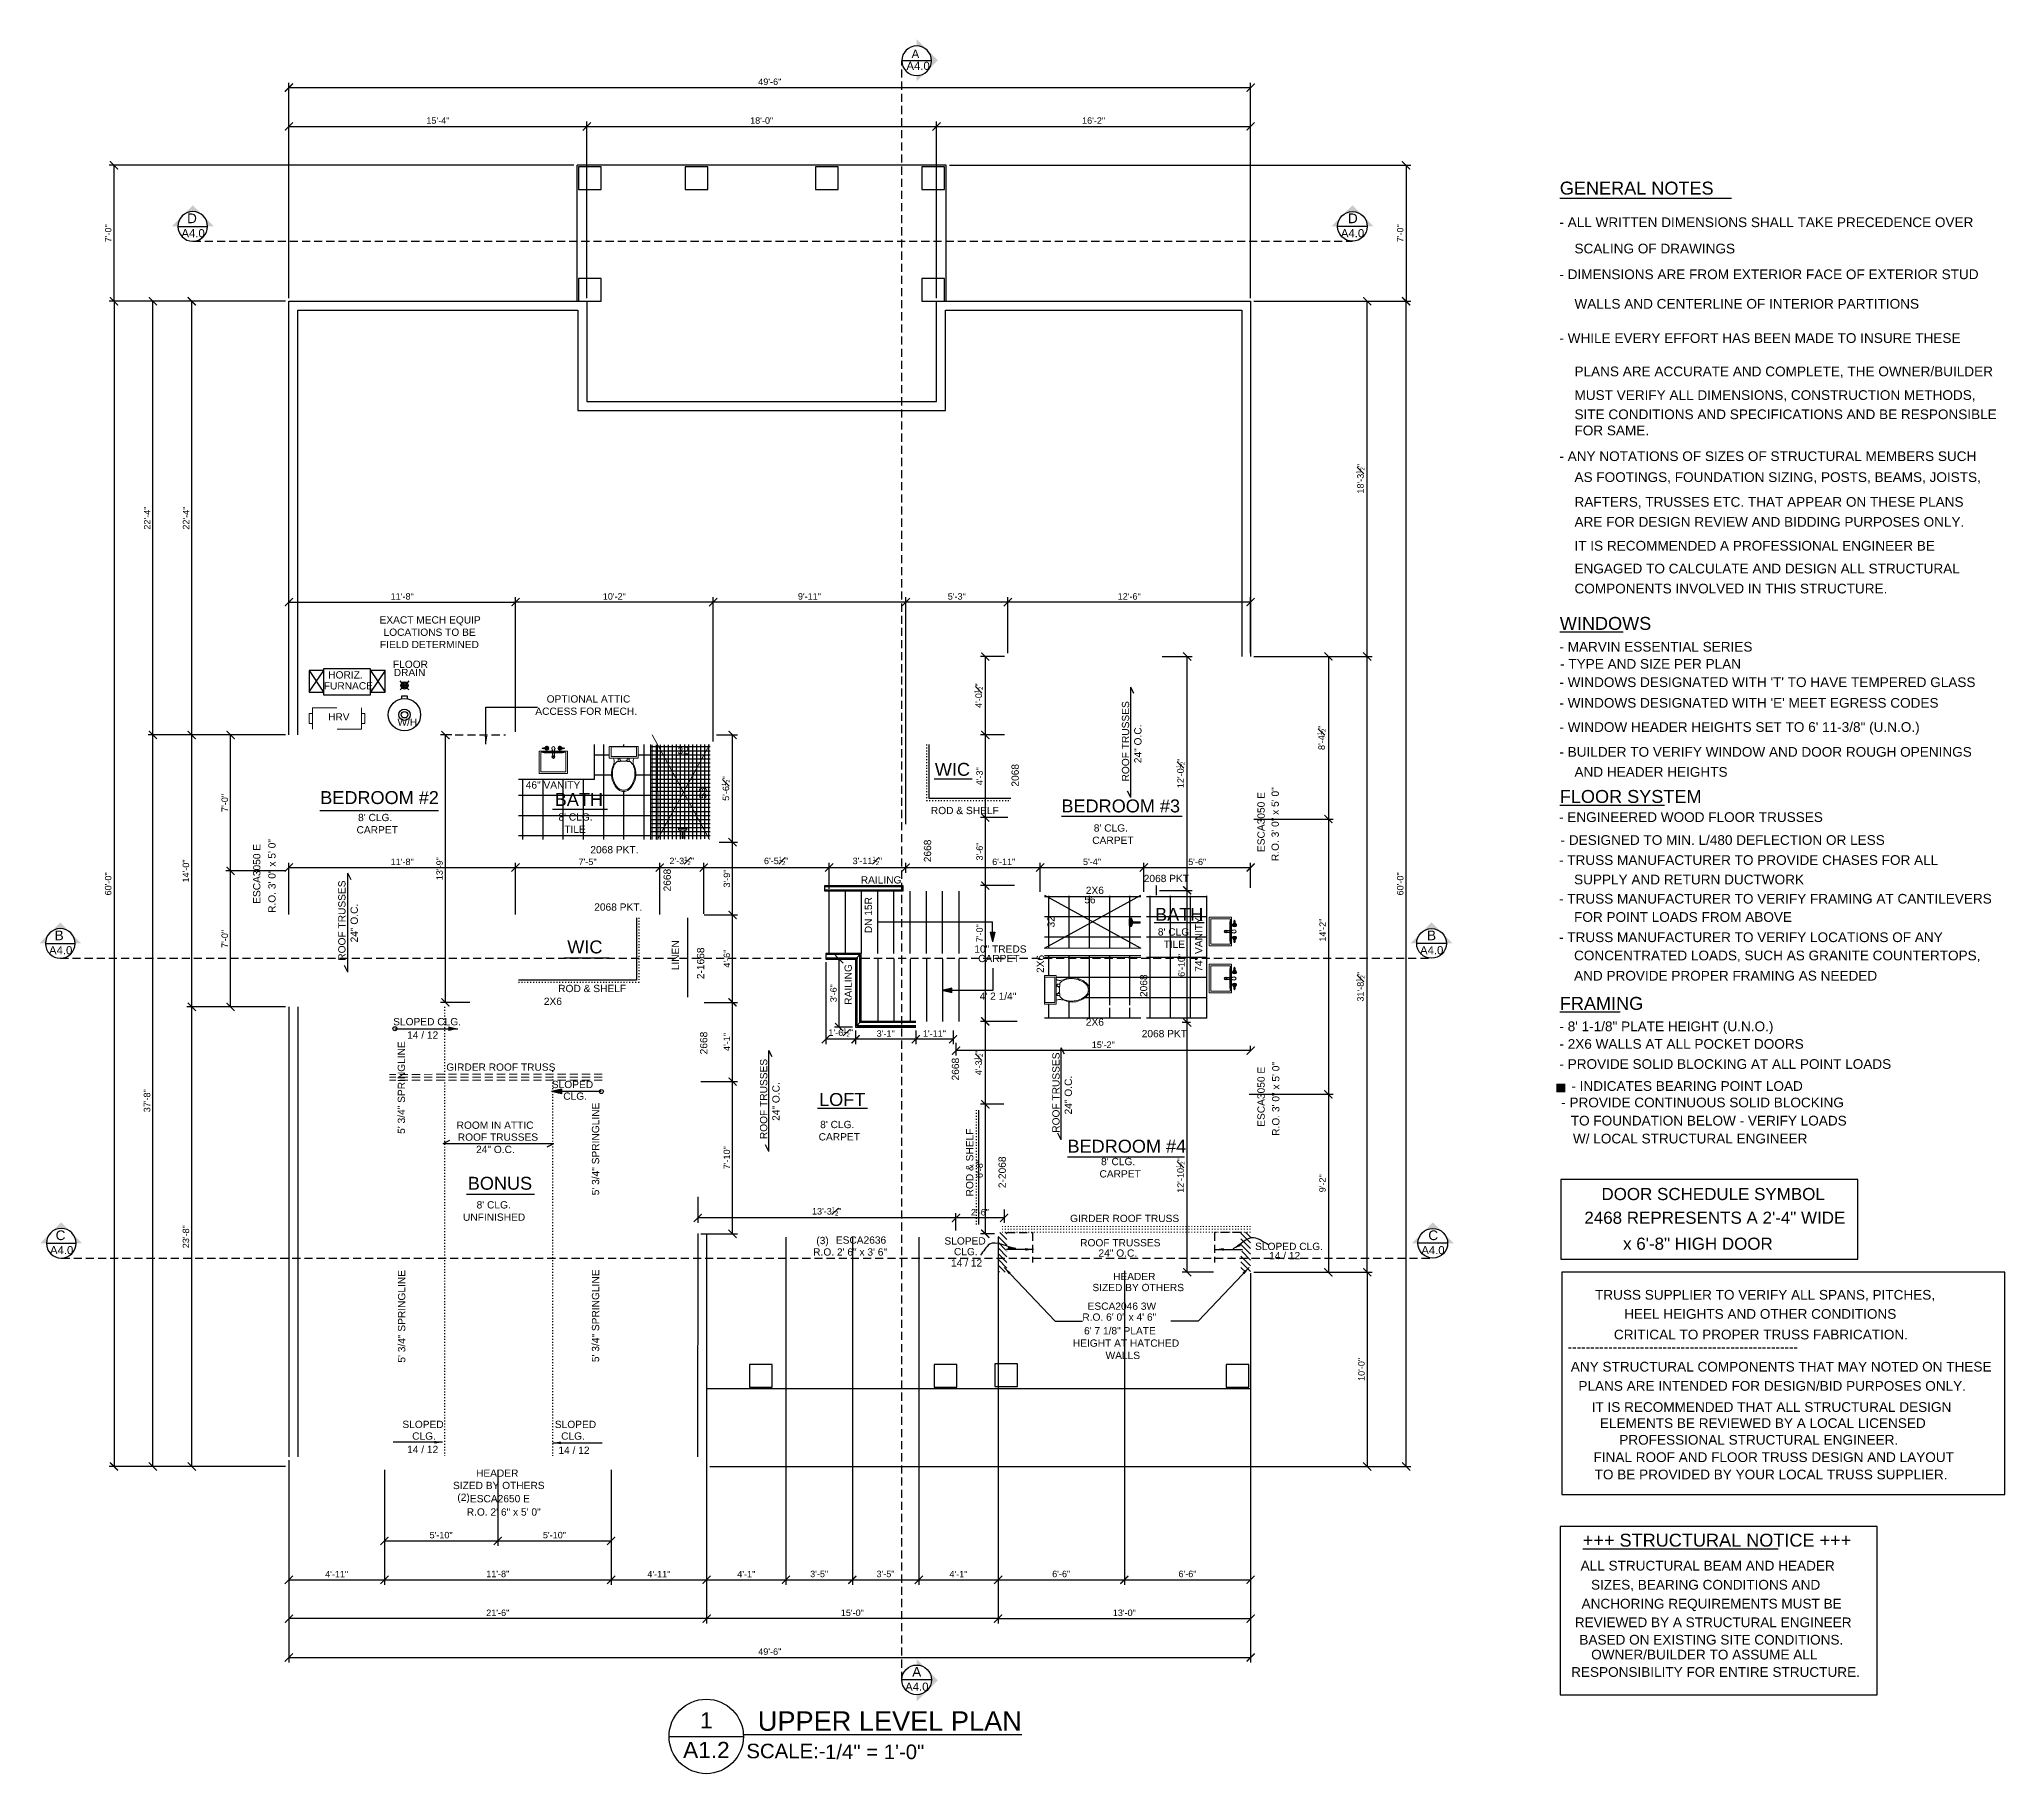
# Model space of a CAD drawing. Header units: inches. Extents: x -28708 to -16583, y 64755 to 66587.
# Drawn here: x -23119 to -21905, y 65470 to 66542 of the extents above; entities that cross this region are included whole.
import ezdxf
from ezdxf.enums import TextEntityAlignment as Align

# ---------------------------------------------------------------- set-up
doc = ezdxf.new("R2010")
doc.units = ezdxf.units.IN
doc.header["$LTSCALE"] = 20
doc.header["$MEASUREMENT"] = 0
for name, pattern in [('Dashed Medium', [8, 2, -4, 2]), ('Dashed Small', [4, 1, -2, 1]), ('HIDDEN', [0.375, 0.25, -0.125]), ('Solid', [0])]:
    doc.linetypes.add(name, pattern=pattern)
for name, color, linetype in [('BYOTHERS', 1, 'Continuous'), ('CABINETS', 1, 'Continuous'), ('CALLOUTS', 4, 'Continuous'), ('CEILING', 2, 'Continuous'), ('COLUMNS', 4, 'Continuous'), ('COUNTER TOPS', 2, 'Continuous'), ('DIM', 2, 'Continuous'), ('DOOR', 3, 'Continuous'), ('HANDRAIL', 2, 'Continuous'), ('HATCH', 9, 'Continuous'), ('SHELF', 1, 'Continuous'), ('STAIR&STEPS', 121, 'Continuous'), ('TEXT', 3, 'Continuous'), ('WALL', 5, 'Continuous')]:
    doc.layers.add(name, color=color, linetype=linetype)
for name, color, linetype, lineweight in [('FIXTURES_ INTERIOR', 1, 'Continuous', 5), ('SPSHAPE_OUTLINE', 7, 'Continuous', 0), ('SPSYMBOLS', 7, 'Continuous', 0), ('SPWALL_OUTLINE', 7, 'Continuous', 0)]:
    doc.layers.add(name, color=color, linetype=linetype, lineweight=lineweight)
doc.styles.add('0.25 INCH', font='arial.ttf', dxfattribs={"height": 4})
doc.styles.add('Arial', font='arial.ttf')
doc.dimstyles.new('0.25 INCH', dxfattribs={"dimtxt": 4, "dimasz": 5, "dimexe": 3, "dimexo": 2, "dimgap": 1.5, "dimtad": 1, "dimdec": 3, "dimzin": 3, "dimdsep": 46, "dimlunit": 4, "dimtxsty": '0.25 INCH', "dimblk": 'ARCHTICK', "dimcen": 0.09, "dimclrd": 95, "dimclre": 8, "dimclrt": 30, "dimadec": 0, "dimazin": 0, "dimtfac": 0.65, "dimtdec": 3, "dimtofl": 0, "dimtmove": 2, "dimatfit": 3, "dimfxl": 0.18, "dimfrac": 1, "dimtolj": 1, "dimtzin": 0, "dimlwd": -1, "dimlwe": -1, "dimarcsym": 0})
pattern_1 = [(90, (-45.757, 0), (-12.5, 0), []), (180, (-45.757, 0), (-2e-15, -12.5), [])]

msp = doc.modelspace()

# ---------------------------------------------------------------- texts
at = {"layer": 'TEXT', "linetype": 'Solid', "style": 'Arial'}
for s, height, rotation, p in [('GENERAL NOTES', 8, 360, (-22180.253, 66446.1109)), ('- ALL WRITTEN DIMENSIONS SHALL TAKE PRECEDENCE OVER', 6, 360, (-22180.503, 66426.004)), ('    SCALING OF DRAWINGS ', 6, 360, (-22180.503, 66409.7583)), ('- DIMENSIONS ARE FROM EXTERIOR FACE OF EXTERIOR STUD', 6, 360, (-22180.503, 66393.8498)), ('    WALLS AND CENTERLINE OF INTERIOR PARTITIONS', 6, 360, (-22180.503, 66375.6203)), ('- WHILE EVERY EFFORT HAS BEEN MADE TO INSURE THESE', 6, 360, (-22180.503, 66354.4393)), ('    PLANS ARE ACCURATE AND COMPLETE, THE OWNER/BUILDER', 6, 360, (-22180.503, 66333.8487)), ('    MUST VERIFY ALL DIMENSIONS, CONSTRUCTION METHODS,', 6, 360, (-22180.503, 66319.2271)), ('    SITE CONDITIONS AND SPECIFICATIONS AND BE RESPONSIBLE', 6, 360, (-22180.503, 66307.3429)), ('    FOR SAME.', 6, 360, (-22180.503, 66297.3675)), ('- ANY NOTATIONS OF SIZES OF STRUCTURAL MEMBERS SUCH', 6, 360, (-22180.503, 66281.463)), ('    AS FOOTINGS, FOUNDATION SIZING, POSTS, BEAMS, JOISTS,', 6, 360, (-22180.503, 66268.523)), ('    RAFTERS, TRUSSES ETC. THAT APPEAR ON THESE PLANS', 6, 360, (-22180.503, 66253.2114)), ('    ARE FOR DESIGN REVIEW AND BIDDING PURPOSES ONLY.', 6, 360, (-22180.503, 66240.8643)), ('    IT IS RECOMMENDED A PROFESSIONAL ENGINEER BE', 6, 360, (-22180.503, 66226.1456)), ('    ENGAGED TO CALCULATE AND DESIGN ALL STRUCTURAL', 6, 360, (-22180.503, 66212.0198)), ('    COMPONENTS INVOLVED IN THIS STRUCTURE.', 6, 360, (-22180.503, 66199.6728)), ('EXACT MECH EQUIP', 4.5, 360, (-22909.2272, 66181.0633)), ('WINDOWS', 8, 360, (-22180.253, 66177.1475)), ('FIELD DETERMINED', 4.5, 360, (-22908.9526, 66165.8556)), ('LOCATIONS TO BE', 4.5, 360, (-22906.7619, 66173.4594)), ('- MARVIN ESSENTIAL SERIES', 6, 360, (-22180.503, 66163.7161)), ('FLOOR', 4.5, 360, (-22900.9622, 66153.6383)), ('    - TYPE AND SIZE PER PLAN', 6, 360, (-22189.4035, 66153.1328)), ('FURNACE', 4.5, 360, (-22943.6622, 66140.3348)), ('HORIZ.', 4.5, 360, (-22940.8996, 66147.1031)), ('DRAIN', 4.5, 360, (-22900.4573, 66148.5692)), ("- WINDOWS DESIGNATED WITH 'T' TO HAVE TEMPERED GLASS", 6, 360, (-22180.503, 66141.8045)), ('OPTIONAL ATTIC', 4.5, 360, (-22806.0016, 66132.2326)), ('  ROOF TRUSSES  ', 4.5, 90, (-22446.2366, 66079.9808)), ("- WINDOWS DESIGNATED WITH 'E' MEET EGRESS CODES", 6, 360, (-22180.503, 66129.053)), ('HRV', 4.5, 360, (-22941.0144, 66121.1538)), ('W/H', 4.5, 360, (-22898.1391, 66117.8799)), ('ACCESS FOR MECH.', 4.5, 360, (-22813.0041, 66124.6287)), ('- WINDOW HEADER HEIGHTS SET TO 6\' 11-3/8" (U.N.O.)', 6, 360, (-22180.503, 66114.1135)), ('24" O.C.', 4.5, 90, (-22438.6202, 66094.781)), ('32', 4.5, 360, (-22725.1765, 66100.2919)), ('- BUILDER TO VERIFY WINDOW AND DOOR ROUGH OPENINGS', 6, 360, (-22180.503, 66098.7567)), ('46" VANITY', 4.5, 360, (-22818.9273, 66079.0694)), ('2068', 4.5, 90, (-22514.415, 66080.3002)), ('    AND HEADER HEIGHTS', 6, 360, (-22180.503, 66086.3818)), ('58', 4.5, 90, (-22707.2836, 66072.9666)), ('ESCA3050 E', 4.5, 90, (-22362.5277, 66039.8721)), ('R.O. 3\' 0" x 5\' 0"', 4.5, 90, (-22353.7988, 66034.2805)), ('FLOOR SYSTEM', 8, 360, (-22180.253, 66070.2157)), ("8' CLG.", 4.5, 360, (-22922.4585, 66058.9749)), ("8' CLG.", 4.5, 360, (-22798.7368, 66059.2882)), ('ROD & SHELF', 4.5, 360, (-22568.6899, 66063.2951)), ('- ENGINEERED WOOD FLOOR TRUSSES', 6, 360, (-22180.753, 66058.4552)), ('R.O. 3\' 0" x 5\' 0"', 4.5, 90, (-22973.4238, 66002.2805)), ('CARPET', 4.5, 360, (-22923.4164, 66051.3711)), ('TILE', 4.5, 360, (-22795.1105, 66051.6843)), ('2668', 4.5, 90, (-22568.5241, 66033.5731)), ('CARPET', 4.5, 360, (-22469.0333, 66044.8838)), ("8' CLG.", 4.5, 360, (-22468.0754, 66052.4876)), ('    - DESIGNED TO MIN. L/480 DEFLECTION OR LESS', 6, 360, (-22189.1089, 66044.2911)), ('ESCA3050 E', 4.5, 90, (-22982.7988, 66007.8721)), ('2068 PKT.', 4.5, 360, (-22778.9962, 66039.0829)), ('- TRUSS MANUFACTURER TO PROVIDE CHASES FOR ALL', 6, 360, (-22180.753, 66031.9162)), ('2668', 4.5, 90, (-22729.3192, 66015.5347)), ('RAILING', 4.5, 360, (-22612.0203, 66020.4141)), ('2068 PKT', 4.5, 360, (-22437.2287, 66021.3002)), ('    SUPPLY AND RETURN DUCTWORK', 6, 360, (-22180.753, 66019.9036)), ('  ROOF TRUSSES  ', 4.5, 90, (-22930.2366, 65969.2308)), ('DN 15R', 4.5, 90, (-22605.0626, 65989.7099)), ('56', 4.5, 360, (-22473.9502, 66008.2294)), ('2X6', 4.5, 360, (-22473.0114, 66013.9789)), ('- TRUSS MANUFACTURER TO VERIFY FRAMING AT CANTILEVERS', 6, 360, (-22180.753, 66008.0139)), ('24" O.C.', 4.5, 90, (-22922.6202, 65984.031)), ('32', 4.5, 90, (-22492.2678, 65993.2859)), ('74" VANITY', 4.5, 90, (-22401.0491, 65965.9213)), ('    FOR POINT LOADS FROM ABOVE', 6, 360, (-22180.753, 65996.7365)), ("8' CLG.", 4.5, 360, (-22428.5107, 65988.2823)), ('- TRUSS MANUFACTURER TO VERIFY LOCATIONS OF ANY', 6, 360, (-22180.753, 65984.2345)), ('2-1668', 4.5, 90, (-22708.6738, 65961.3152)), ('CARPET', 4.5, 360, (-22539.489, 65971.8558)), ('2X6', 4.5, 90, (-22498.8707, 65965.145)), ('TILE', 4.5, 360, (-22424.955, 65980.6784)), ('    CONCENTRATED LOADS, SUCH AS GRANITE COUNTERTOPS,', 6, 360, (-22180.753, 65972.9569)), ('RAILING', 4.5, 90, (-22617.524, 65945.4803)), ('2068', 4.5, 90, (-22435.0488, 65950.2899)), ('    AND PROVIDE PROPER FRAMING AS NEEDED', 6, 360, (-22180.753, 65960.455)), ('2X6', 4.5, 360, (-22807.7371, 65945.3972)), ('ROD & SHELF', 4.5, 360, (-22798.8648, 65953.3309)), ('4\' 2 1/4"', 4.5, 360, (-22538.5442, 65948.5591)), ('FRAMING', 8, 360, (-22180.253, 65942.3599)), ('SLOPED CLG.', 4.5, 360, (-22900.8015, 65932.8189)), ('14 / 12', 4.5, 360, (-22892.1802, 65924.5615)), ('2668', 4.5, 90, (-22706.7777, 65914.8681)), ('2X6', 4.5, 360, (-22473.0114, 65932.5741)), ('2068 PKT', 4.5, 360, (-22438.4787, 65925.4252)), ('- 8\' 1-1/8" PLATE HEIGHT (U.N.O.)', 6, 360, (-22180.503, 65929.1716)), ('5\' 3/4" SPRINGLINE', 4.5, 90, (-22893.4912, 65865.7455)), ('  ROOF TRUSSES  ', 4.5, 90, (-22489.2037, 65862.9496)), ('- 2X6 WALLS AT ALL POCKET DOORS', 6, 360, (-22180.503, 65918.3088)), ('GIRDER ROOF TRUSS', 4.5, 359.9997823, (-22867.9866, 65904.7572)), ('  ROOF TRUSSES  ', 4.5, 90, (-22669.7393, 65858.9808)), ('2668', 4.5, 90, (-22551.2777, 65898.7397)), ('24" O.C.', 4.5, 90, (-22481.5873, 65877.7498)), ('ESCA3050 E', 4.5, 90, (-22362.5277, 65870.1221)), ('R.O. 3\' 0" x 5\' 0"', 4.5, 90, (-22353.4238, 65864.5305)), ('- PROVIDE SOLID BLOCKING AT ALL POINT LOADS', 6, 360, (-22180.503, 65905.8872)), ('SLOPED ', 4.5, 360, (-22802.7855, 65894.027)), (' CLG.', 4.5, 360, (-22797.4919, 65886.8201)), ('24" O.C.', 4.5, 90, (-22662.1229, 65873.781)), ('- INDICATES BEARING POINT LOAD', 6, 360, (-22173.1303, 65892.3135)), ('5\' 3/4" SPRINGLINE', 4.5, 90, (-22773.5643, 65827.7697)), ('    - PROVIDE CONTINUOUS SOLID BLOCKING', 6, 360, (-22188.7282, 65882.1372)), ('       TO FOUNDATION BELOW - VERIFY LOADS', 6, 360, (-22189.7883, 65870.9018)), ('CARPET', 4.5, 360, (-22638.0271, 65861.6767)), ("8' CLG.", 4.5, 360, (-22637.0691, 65869.2805)), ('ROD & SHELF', 4.5, 90, (-22542.4866, 65827.0924)), ('       W/ LOCAL STRUCTURAL ENGINEER', 6, 360, (-22188.4252, 65859.8177)), ('24" O.C.', 4.5, 360, (-22849.5885, 65853.8908)), ('2-2068', 4.5, 90, (-22522.4238, 65832.2099)), ('CARPET', 4.5, 360, (-22464.5513, 65838.7968)), ("8' CLG.", 4.5, 360, (-22463.5934, 65846.4006)), ('DOOR SCHEDULE SYMBOL', 7.5, 360, (-22154.5355, 65824.8214)), ('UNFINISHED', 4.5, 360, (-22857.6814, 65812.0313)), ("8' CLG.", 4.5, 360, (-22849.2725, 65819.6352)), ('2468 REPRESENTS A 2\'-4" WIDE', 7.5, 360, (-22165.0914, 65810.1794)), ('GIRDER ROOF TRUSS', 4.5, 359.9997823, (-22482.7366, 65811.2572)), ('R.O. 2\' 6" x 3\' 6"', 4.5, 360, (-22641.3882, 65790.5167)), ('(3)', 4.5, 360, (-22639.4593, 65797.608)), ('ESCA2636', 4.5, 360, (-22627.3904, 65797.8939)), ('SLOPED ', 4.5, 360, (-22560.3249, 65797.3459)), (' CLG.', 4.5, 360, (-22556.1974, 65790.7298)), ('  ROOF TRUSSES  ', 4.5, 360, (-22479.9817, 65796.2259)), ('24" O.C.', 4.5, 360, (-22465.1815, 65789.8335)), ('SLOPED CLG.', 4.5, 360, (-22368.4302, 65793.9734)), ('14 / 12', 4.5, 360, (-22359.8089, 65788.2707)), ('x 6\'-8" HIGH DOOR', 7.5, 360, (-22141.1691, 65794.1228)), ('5\' 3/4" SPRINGLINE', 4.5, 90, (-22893.3276, 65724.3777)), ('5\' 3/4" SPRINGLINE', 4.5, 90, (-22773.5683, 65724.7094)), ('14 / 12', 4.5, 360, (-22556.2612, 65783.7383)), ('HEADER', 4.5, 360, (-22456.1815, 65775.3593)), ('SIZED BY OTHERS', 4.5, 360, (-22468.9275, 65768.558)), ('TRUSS SUPPLIER TO VERIFY ALL SPANS, PITCHES,', 6, 360, (-22158.5148, 65763.3097)), ('ESCA2046 3W', 4.5, 360, (-22471.8815, 65757.0374)), ('HEEL HEIGHTS AND OTHER CONDITIONS', 6, 360, (-22140.5148, 65751.4788)), ('R.O. 6\' 0" x 4\' 6"', 4.5, 360, (-22475.1414, 65750.2874)), ('6\' 7 1/8" PLATE', 4.5, 360, (-22474.0897, 65741.8203)), ('CRITICAL TO PROPER TRUSS FABRICATION.', 6, 360, (-22146.8273, 65738.7493)), ('HEIGHT AT HATCHED', 4.5, 360, (-22481.0252, 65734.2165)), ('WALLS', 4.5, 360, (-22460.805, 65726.6127)), ('---------------------------------------------------', 6, 360, (-22175.4523, 65731.1455)), ('ANY STRUCTURAL COMPONENTS THAT MAY NOTED ON THESE ', 6, 360, (-22173.4523, 65718.879)), ('PLANS ARE INTENDED FOR DESIGN/BID PURPOSES ONLY.', 6, 360, (-22168.7648, 65707.001)), (' IT IS RECOMMENDED THAT ALL STRUCTURAL DESIGN ', 6, 360, (-22162.8898, 65693.9573)), ('SLOPED ', 4.5, 360, (-22895.1132, 65683.9973)), ('SLOPED ', 4.5, 360, (-22800.9379, 65683.9973)), ('ELEMENTS BE REVIEWED BY A LOCAL LICENSED ', 6, 360, (-22155.4523, 65684.0222)), ('14 / 12', 4.5, 360, (-22892.1802, 65668.5132)), (' CLG.', 4.5, 360, (-22890.8041, 65676.7904)), ('14 / 12', 4.5, 360, (-22798.7261, 65668.0126)), (' CLG.', 4.5, 360, (-22798.7838, 65676.7904)), ('PROFESSIONAL STRUCTURAL ENGINEER.', 6, 360, (-22143.5148, 65673.6984)), ('HEADER', 4.5, 360, (-22849.6203, 65653.8573)), (' FINAL ROOF AND FLOOR TRUSS DESIGN AND LAYOUT', 6, 360, (-22161.7648, 65662.9861)), (' TO BE PROVIDED BY YOUR LOCAL TRUSS SUPPLIER.', 6, 360, (-22161.0773, 65652.2738)), ('SIZED BY OTHERS', 4.5, 360, (-22863.8608, 65646.2564)), ('(2)', 4.5, 360, (-22861.1605, 65638.9641)), ('R.O. 2\' 6" x 5\' 0"', 4.5, 360, (-22855.3387, 65629.8613)), ('ESCA2650 E', 4.5, 360, (-22853.3792, 65638.0906)), ('+++ STRUCTURAL NOTICE +++', 8, 360, (-22166.0402, 65610.6957)), ('ALL STRUCTURAL BEAM AND HEADER', 6, 360, (-22167.3982, 65595.9457)), ('SIZES, BEARING CONDITIONS AND ', 6, 360, (-22160.9747, 65584.1499)), ('ANCHORING REQUIREMENTS MUST BE', 6, 360, (-22166.8039, 65572.4703)), ('REVIEWED BY A STRUCTURAL ENGINEER', 6, 360, (-22170.9698, 65560.9295)), ('BASED ON EXISTING SITE CONDITIONS.', 6, 360, (-22168.1703, 65550.176)), ('OWNER/BUILDER TO ASSUME ALL ', 6, 360, (-22160.8782, 65540.9974)), ('RESPONSIBILITY FOR ENTIRE STRUCTURE.', 6, 360, (-22173.2643, 65530.2439))]:
    msp.add_text(s, height=height, rotation=rotation, dxfattribs=at).set_placement(p)
for s, height, p in [('WIC', 8, (-22566.2465, 66086.9698)), ('BEDROOM #2', 8, (-22945.8384, 66069.5292)), ('BATH', 8, (-22801.0122, 66068.3881)), ('BEDROOM #3', 8, (-22488.0722, 66064.38)), ('2068 PKT.', 4.5, (-22776.6083, 66003.6568)), ('BATH', 8, (-22430.2321, 65997.3822)), ('WIC', 8, (-22793.2614, 65977.2551)), ('LOFT', 8, (-22637.7422, 65882.9759)), ('BEDROOM #4', 8, (-22484.3104, 65854.124)), ('BONUS', 8, (-22854.7171, 65831.2173))]:
    msp.add_text(s, height=height, dxfattribs=at).set_placement(p)
at = {"layer": 'TEXT', "linetype": 'Dashed Small', "style": 'Arial'}
msp.add_text('LINEN', height=4.5, rotation=90, dxfattribs=at).set_placement((-22724.2565, 65966.8553))
at = {"layer": 'TEXT', "linetype": 'ByBlock', "lineweight": -2, "style": 'Arial'}
msp.add_text('10" TREDS', height=4.5, rotation=360, dxfattribs=at).set_placement((-22541.8751, 65977.6996))
at = {"layer": 'TEXT', "linetype": 'Dashed Medium', "style": 'Arial'}
for s, p in [('ROOM IN ATTIC', (-22861.601, 65868.8681)), ('  ROOF TRUSSES  ', (-22864.3886, 65861.5072))]:
    msp.add_text(s, height=4.5, rotation=360, dxfattribs=at).set_placement(p)

# ---------------------------------------------------------------- blocks, each defined once
blk = doc.blocks.new('SP14')
at = {"layer": 'FIXTURES_ INTERIOR', "linetype": 'Solid'}
for p, q in [((-6.3, 23.3), (-5.8, 24.3)), ((-5.8, 24.3), (-5.2, 25.3)), ((-5.5, 23.6), (-5, 24.5)), ((-5.2, 25.3), (-4.5, 26.3)), ((-5, 24.5), (-4.4, 25.4)), ((-4.5, 26.3), (-4.1, 26.7)), ((-4.4, 25.4), (-3.8, 26.2)), ((-4.1, 26.7), (-3.6, 27.1)), ((-3.8, 26.2), (-3.4, 26.5)), ((-3.6, 27.1), (-3.1, 27.5)), ((-3.4, 26.5), (-3, 26.8)), ((-3.1, 27.5), (-2.6, 27.9)), ((-3, 26.8), (-2.6, 27.1)), ((-2.6, 27.9), (-2, 28.1)), ((-2.6, 27.1), (-2.2, 27.3)), ((-2.2, 27.3), (-1.7, 27.5)), ((-2, 28.1), (-1.4, 28.3)), ((-1.7, 27.5), (-1.2, 27.6)), ((-1.4, 28.3), (-0.8, 28.5)), ((-1.2, 27.6), (-0.7, 27.7)), ((-0.8, 28.5), (-0.1, 28.5)), ((-0.7, 27.7), (-0.1, 27.8)), ((-0.1, 28.5), (0, 28.5)), ((-0.1, 27.8), (0, 27.8)), ((0, 28.5), (0.7, 28.5)), ((0, 27.8), (0.6, 27.7)), ((0.6, 27.7), (1.1, 27.6)), ((0.7, 28.5), (1.3, 28.3)), ((1.1, 27.6), (1.6, 27.5)), ((1.3, 28.3), (1.9, 28.1)), ((1.6, 27.5), (2.1, 27.3)), ((1.9, 28.1), (2.5, 27.9)), ((2.1, 27.3), (2.5, 27.1)), ((2.5, 27.9), (3, 27.5)), ((2.5, 27.1), (2.9, 26.8)), ((2.9, 26.8), (3.3, 26.5)), ((3, 27.5), (3.5, 27.1)), ((3.3, 26.5), (3.7, 26.2)), ((3.5, 27.1), (4, 26.7)), ((3.7, 26.2), (4.3, 25.4)), ((4, 26.7), (4.4, 26.3)), ((4.3, 25.4), (4.9, 24.5)), ((4.4, 26.3), (5.1, 25.3)), ((4.9, 24.5), (5.4, 23.6)), ((5.1, 25.3), (5.7, 24.3)), ((5.7, 24.3), (6.2, 23.3)), ((-7.6, 17.7), (-7.5, 19)), ((-7.5, 16.6), (-7.6, 17.7)), ((-7.5, 19), (-7.4, 20.2)), ((-7.4, 15.4), (-7.5, 16.6)), ((-7.4, 20.2), (-7.1, 21.3)), ((-7.1, 14.3), (-7.4, 15.4)), ((-7.1, 21.3), (-6.7, 22.5)), ((-6.7, 13.2), (-7.1, 14.3)), ((-7, 18.5), (-6.9, 19.1)), ((-7, 17.9), (-7, 18.5)), ((-7, 16.7), (-7, 17.9)), ((-6.9, 15.6), (-7, 16.7)), ((-6.9, 19.1), (-6.7, 20.3)), ((-6.7, 14.6), (-6.9, 15.6)), ((-6.7, 22.5), (-6.3, 23.3)), ((-6.7, 20.3), (-6.4, 21.5)), ((-6.4, 13.7), (-6.7, 14.6)), ((-6.3, 12.2), (-6.7, 13.2)), ((-6.4, 21.5), (-6, 22.6)), ((-6.1, 12.8), (-6.4, 13.7)), ((-6.1, 11.3), (-6.3, 12.2)), ((-5.7, 12), (-6.1, 12.8)), ((-6, 22.6), (-5.5, 23.6)), ((5.4, 23.6), (5.8, 22.6)), ((6, 12.8), (5.6, 12)), ((5.8, 22.6), (6.3, 21.5)), ((6.2, 12.2), (5.9, 11.3)), ((6.3, 13.7), (6, 12.8)), ((6.2, 23.3), (6.6, 22.5)), ((6.6, 13.2), (6.2, 12.2)), ((6.3, 21.5), (6.6, 20.3)), ((6.6, 14.6), (6.3, 13.7)), ((6.6, 22.5), (7, 21.3)), ((6.6, 20.3), (6.8, 19.1)), ((6.8, 15.6), (6.6, 14.6)), ((7, 14.3), (6.6, 13.2)), ((6.8, 19.1), (6.9, 18.5)), ((6.9, 16.7), (6.8, 15.6)), ((6.9, 18.5), (6.9, 17.9)), ((6.9, 17.9), (6.9, 16.7)), ((7, 21.3), (7.3, 20.2)), ((7.3, 15.4), (7, 14.3)), ((7.3, 20.2), (7.4, 19)), ((7.4, 16.6), (7.3, 15.4)), ((7.4, 19), (7.5, 17.7)), ((7.5, 17.7), (7.4, 16.6)), ((-8.8, 8), (-8.9, 7.8)), ((-8.9, 0.9), (-8.9, 7.8)), ((-8.9, 0.9), (-8.9, 0.8)), ((-8.9, 0.8), (-8.8, 0.8)), ((-8.7, 8), (-8.8, 8)), ((-8.8, 0.8), (8.8, 0.8)), ((-8.7, 8), (8.7, 8)), ((-7.8, 6.8), (-7.6, 7)), ((-7.8, 1.1), (-7.8, 6.8)), ((-7.6, 0.9), (-7.8, 1.1)), ((-7.6, 7), (7.6, 7)), ((7.6, 0.9), (-7.6, 0.9)), ((-6.4, 8.1), (-6.1, 8.8)), ((-5.9, 10.5), (-6.1, 11.3)), ((-6.1, 8.8), (-6, 9.3)), ((-6, 9.3), (-5.9, 9.8)), ((-5.9, 9.8), (-5.9, 10.5)), ((-5.2, 11.3), (-5.7, 12)), ((-4.6, 10.6), (-5.2, 11.3)), ((-4.3, 10.3), (-4.6, 10.6)), ((-4.1, 10.1), (-4.3, 10.3)), ((-3.8, 10.1), (-4.1, 10.1)), ((-2.3, 10.1), (-3.8, 10.1)), ((-3.5, 10), (-3.5, 8.7)), ((-3.5, 8.7), (-3.4, 8.6)), ((-3.4, 8.6), (-3.3, 8.5)), ((-3.3, 8.5), (-3.1, 8.5)), ((-3.1, 8.5), (-2.9, 8.5)), ((-2.9, 8.5), (-2.7, 8.5)), ((-2.7, 8.5), (-2.5, 8.5)), ((-2.5, 8.5), (-2.4, 8.6)), ((-2.4, 8.6), (-2.2, 8.7)), ((-2.2, 10), (-2.3, 10.1)), ((-2.2, 9.4), (-2.2, 10)), ((-2.2, 8.7), (-2.2, 10)), ((-2.2, 9.4), (-1.7, 9.4)), ((-1.7, 9.4), (-1.7, 9.9)), ((-1.7, 9.9), (1.4, 9.9)), ((1.6, 9.9), (-1.5, 9.9)), ((1.6, 9.4), (1.6, 9.9)), ((2.1, 9.4), (1.6, 9.4)), ((2.2, 10.1), (2.1, 10)), ((2.1, 10), (2.1, 9.4)), ((2.1, 8.7), (2.1, 10)), ((2.3, 8.6), (2.1, 8.7)), ((3.7, 10.1), (2.2, 10.1)), ((2.4, 8.5), (2.3, 8.6)), ((2.6, 8.5), (2.4, 8.5)), ((2.8, 8.5), (2.6, 8.5)), ((3, 8.5), (2.8, 8.5)), ((3.2, 8.5), (3, 8.5)), ((3.3, 8.6), (3.2, 8.5)), ((3.4, 8.7), (3.3, 8.6)), ((3.4, 10), (3.4, 8.7)), ((4, 10.1), (3.7, 10.1)), ((4.2, 10.3), (4, 10.1)), ((4.5, 10.6), (4.2, 10.3)), ((5.1, 11.3), (4.5, 10.6)), ((5.6, 12), (5.1, 11.3)), ((5.9, 11.3), (5.8, 10.5)), ((5.8, 10.5), (5.8, 9.8)), ((5.8, 9.8), (5.9, 9.3)), ((5.9, 9.3), (6, 8.8)), ((6, 8.8), (6.3, 8.1)), ((7.6, 7), (7.8, 6.8)), ((7.8, 1.1), (7.6, 0.9)), ((7.8, 6.8), (7.8, 1.1)), ((8.8, 8), (8.7, 8)), ((8.9, 7.8), (8.8, 8)), ((8.9, 0.8), (8.8, 0.8)), ((8.9, 7.8), (8.9, 0.8))]:
    blk.add_line(p, q, dxfattribs=at)
blk = doc.blocks.new('SP13')
at = {"layer": 'FIXTURES_ INTERIOR', "linetype": 'Solid'}
for p, q in [((-8.8, 18.2), (-8.8, 18.3)), ((-8.8, 18.3), (-8.7, 18.3)), ((-8.8, 18.1), (-8.8, 18.2)), ((-8.8, 18.2), (-8.8, 18.2)), ((-8.8, 18.2), (-8.8, 18.2)), ((-8.8, 18.2), (-8.8, 18.2)), ((-8.8, 18.2), (-8.8, 18.2)), ((-8.8, 18.2), (-8.8, 18.2)), ((-8.8, 18.2), (-8.8, 18.2)), ((-8.8, 18.1), (-8.8, 4.8)), ((-8.8, 18.1), (-8.8, 18.1)), ((-8.7, 18.3), (-8.6, 18.4)), ((-8.7, 18.3), (-8.7, 18.3)), ((-8.7, 18.3), (-8.7, 18.3)), ((-8.7, 18.3), (-8.7, 18.3)), ((-8.7, 18.3), (-8.7, 18.3)), ((-8.7, 18.3), (-8.7, 18.3)), ((-8.7, 18.3), (-8.7, 18.3)), ((-8.7, 18.3), (-8.7, 18.3)), ((-8.7, 18.3), (-8.7, 18.3)), ((-8.6, 18.4), (-8.6, 18.4)), ((-8.6, 18.4), (-8.6, 18.4)), ((-8.6, 18.4), (-8.6, 18.4)), ((-8.6, 18.4), (-8.6, 18.4)), ((-8.6, 18.4), (-8.6, 18.4)), ((-8.6, 18.4), (-8.6, 18.4)), ((-8.6, 18.4), (-8.5, 18.4)), ((-8.5, 18.4), (8.5, 18.4)), ((-8.5, 18.4), (-8.5, 18.4)), ((-7.8, 17.1), (-7.8, 5.5)), ((-7.5, 17.4), (7.5, 17.4)), ((7.8, 17.1), (7.8, 5.5)), ((8.5, 18.4), (8.5, 18.4)), ((8.6, 18.4), (8.5, 18.4)), ((8.5, 18.4), (8.5, 18.4)), ((8.5, 18.4), (8.5, 18.4)), ((8.5, 18.4), (8.5, 18.4)), ((8.5, 18.4), (8.6, 18.4)), ((8.7, 18.3), (8.6, 18.4)), ((8.6, 18.4), (8.6, 18.4)), ((8.6, 18.4), (8.6, 18.4)), ((8.6, 18.4), (8.6, 18.4)), ((8.6, 18.4), (8.6, 18.4)), ((8.6, 18.4), (8.6, 18.4)), ((8.6, 18.4), (8.6, 18.4)), ((8.6, 18.4), (8.6, 18.4)), ((8.6, 18.4), (8.6, 18.4)), ((8.6, 18.4), (8.6, 18.4)), ((8.6, 18.4), (8.6, 18.4)), ((8.6, 18.4), (8.6, 18.4)), ((8.6, 18.4), (8.6, 18.3)), ((8.6, 18.3), (8.6, 18.3)), ((8.6, 18.3), (8.7, 18.3)), ((8.8, 18.3), (8.7, 18.3)), ((8.7, 18.3), (8.7, 18.3)), ((8.7, 18.3), (8.7, 18.3)), ((8.7, 18.3), (8.7, 18.3)), ((8.7, 18.3), (8.7, 18.3)), ((8.7, 18.3), (8.7, 18.3)), ((8.7, 18.3), (8.7, 18.3)), ((8.7, 18.3), (8.7, 18.3)), ((8.7, 18.3), (8.7, 18.3)), ((8.7, 18.3), (8.7, 18.3)), ((8.7, 18.3), (8.7, 18.3)), ((8.7, 18.3), (8.7, 18.2)), ((8.7, 18.3), (8.7, 18.3)), ((8.7, 18.3), (8.7, 18.3)), ((8.7, 18.3), (8.7, 18.3)), ((8.7, 18.3), (8.7, 18.3)), ((8.7, 18.3), (8.7, 18.3)), ((8.7, 18.3), (8.7, 18.3)), ((8.7, 18.2), (8.8, 18.2)), ((8.8, 18.2), (8.8, 18.3)), ((8.8, 18.1), (8.8, 18.2)), ((8.8, 18.2), (8.8, 18.2)), ((8.8, 18.2), (8.8, 18.2)), ((8.8, 18.2), (8.8, 18.2)), ((8.8, 18.2), (8.8, 18.2)), ((8.8, 18.2), (8.8, 18.2)), ((8.8, 18.2), (8.8, 18.2)), ((8.8, 18.2), (8.8, 18.2)), ((8.8, 18.2), (8.8, 18.2)), ((8.8, 18.2), (8.8, 18.2)), ((8.8, 18.2), (8.8, 18.2)), ((8.8, 18.2), (8.8, 18.2)), ((8.8, 18.2), (8.8, 18.1)), ((8.8, 18.1), (8.8, 4.8)), ((8.8, 18.1), (8.8, 18.1)), ((8.8, 18.1), (8.8, 18.1)), ((8.8, 18.1), (8.8, 18.1)), ((-8.8, 4.7), (-8.8, 4.8)), ((-8.8, 4.6), (-8.8, 4.7)), ((-8.8, 4.7), (-8.8, 4.7)), ((-8.8, 4.7), (-8.8, 4.7)), ((-8.8, 4.7), (-8.8, 4.7)), ((-8.8, 4.7), (-8.8, 4.7)), ((-8.8, 4.7), (-8.8, 4.7)), ((-8.8, 4.7), (-8.8, 4.7)), ((-8.7, 4.6), (-8.8, 4.6)), ((-8.8, 4.6), (-8.8, 4.6)), ((-8.7, 4.5), (-8.7, 4.6)), ((-8.7, 4.6), (-8.7, 4.6)), ((-8.7, 4.6), (-8.7, 4.6)), ((-8.7, 4.6), (-8.7, 4.6)), ((-8.7, 4.6), (-8.7, 4.6)), ((-8.7, 4.6), (-8.7, 4.6)), ((-8.6, 4.5), (-8.7, 4.5)), ((-8.7, 4.5), (-8.7, 4.5)), ((-8.7, 4.5), (-8.7, 4.5)), ((-8.5, 4.5), (-8.6, 4.5)), ((-8.6, 4.5), (-8.6, 4.5)), ((-8.6, 4.5), (-8.6, 4.5)), ((-8.6, 4.5), (-8.6, 4.5)), ((-8.6, 4.5), (-8.6, 4.5)), ((-8.6, 4.5), (-8.6, 4.5)), ((-8.6, 4.5), (-8.6, 4.5)), ((8.5, 4.5), (-8.5, 4.5)), ((-8.5, 4.5), (-8.5, 4.5)), ((-7.5, 5.2), (-5.6, 5.5)), ((7.5, 5.2), (-7.5, 5.2)), ((-3.6, 2.7), (-7, 2.7)), ((5.6, 5.5), (-5.6, 5.5)), ((-4, 3.2), (-4, 3.2)), ((3.6, 2.7), (7, 2.7)), ((4, 3.2), (4, 3.2)), ((7.5, 5.2), (5.6, 5.5)), ((8.5, 4.5), (8.6, 4.5)), ((8.6, 4.5), (8.6, 4.5)), ((8.6, 4.5), (8.6, 4.5)), ((8.6, 4.5), (8.6, 4.5)), ((8.6, 4.5), (8.6, 4.5)), ((8.6, 4.5), (8.6, 4.5)), ((8.6, 4.5), (8.6, 4.5)), ((8.6, 4.5), (8.6, 4.5)), ((8.6, 4.5), (8.7, 4.5)), ((8.7, 4.5), (8.7, 4.6)), ((8.7, 4.6), (8.7, 4.6)), ((8.7, 4.6), (8.7, 4.6)), ((8.7, 4.6), (8.7, 4.6)), ((8.7, 4.6), (8.7, 4.6)), ((8.7, 4.6), (8.7, 4.6)), ((8.7, 4.6), (8.8, 4.6)), ((8.7, 4.5), (8.7, 4.5)), ((8.7, 4.5), (8.7, 4.5)), ((8.8, 4.7), (8.8, 4.8)), ((8.8, 4.6), (8.8, 4.7)), ((8.8, 4.7), (8.8, 4.7)), ((8.8, 4.7), (8.8, 4.7)), ((8.8, 4.7), (8.8, 4.7)), ((8.8, 4.7), (8.8, 4.7)), ((8.8, 4.7), (8.8, 4.7)), ((8.8, 4.7), (8.8, 4.7)), ((8.8, 4.6), (8.8, 4.6))]:
    blk.add_line(p, q, dxfattribs=at)
for radius in [0.875, 0.625]:
    blk.add_circle((0, 8.1), radius, dxfattribs=at)
for centre, radius, start, end in [((-7.5, 17.1), 0.25, 89.9436, 180.0564), ((7.5, 17.1), 0.25, 359.9436, 90.0564), ((-7.5, 5.5), 0.25, 179.9436, 270.0564), ((-6.8, 2.7), 0.128, 106.247, 253.753), ((-5.3, -1.8), 4.9, 71.3312, 109.4396), ((-5.3, 7.2), 4.9, 250.5604, 288.6688), ((-4, 2.7), 1.19, 199.5879, 160.4232), ((-3.8, 2.7), 0.183, 307.4414, 52.5586), ((-10.9, 5.7), 10.3, 343.2806, 10.4515), ((0, 2.7), 1.01, 180.028, 0.014), ((-8.4, 5.5), 8.02, 338.7895, 15.6081), ((0, 7.3), 0.767, 14.9054, 165.0769), ((8.4, 5.5), 8.02, 164.3914, 201.2112), ((10.9, 5.7), 10.3, 169.5589, 196.7105), ((4, 2.7), 1.19, 19.5768, 340.4121), ((3.8, 2.7), 0.183, 127.4414, 232.5586), ((5.3, -1.8), 4.9, 70.5577, 108.6661), ((5.3, 7.2), 4.9, 251.3339, 289.4423), ((6.8, 2.7), 0.128, 286.247, 73.753), ((7.5, 5.5), 0.25, 269.9436, 0.0564)]:
    blk.add_arc(centre, radius, start, end, dxfattribs=at)
at = {"layer": 'FIXTURES_ INTERIOR', "linetype": 'Solid', "ltscale": 0.5}
for centre, radius, start, end in [((-4, 2.7), 0.8, 207.8029, 152.2127), ((-4, 2.7), 0.531, 219.1828, 140.8172), ((4, 2.7), 0.8, 27.7873, 332.1971), ((4, 2.7), 0.531, 39.1828, 320.8172)]:
    blk.add_arc(centre, radius, start, end, dxfattribs=at)
blk = doc.blocks.new('A$C5DA93D8B')
at = {"layer": 'SPSYMBOLS', "color": 7, "linetype": 'Solid', "xscale": -1, "rotation": 270}
blk.add_blockref('SP13', (0.2, 20.9), dxfattribs=at)
blk = doc.blocks.new('_ArchTick')
at = {"color": 0, "linetype": 'ByBlock', "const_width": 0.15}
blk.add_lwpolyline([(-0.5, -0.5), (0.5, 0.5)], dxfattribs=at)
blk = doc.blocks.new('*D446')
at = {"layer": 'DEFPOINTS', "color": 0, "linetype": 'ByBlock', "lineweight": -2, "transparency": 16777216}
for p in [(-22825.2, 66194.3), (-22965.2, 66112.2), (-22825.2, 66112.2)]:
    blk.add_point(p, dxfattribs=at)
at = {"layer": 'DIM', "color": 8, "transparency": 16777216}
for p, q in [((-22965.2, 66114.2), (-22965.2, 66197.3)), ((-22825.2, 66114.2), (-22825.2, 66197.3))]:
    blk.add_line(p, q, dxfattribs=at)
at = {"layer": 'DIM', "color": 95, "transparency": 16777216}
blk.add_line((-22965.2, 66194.3), (-22825.2, 66194.3), dxfattribs=at)
at = {"layer": 'DIM', "color": 95, "linetype": 'ByBlock', "transparency": 16777216, "xscale": 5, "yscale": 5, "zscale": 5, "rotation": 180}
blk.add_blockref('_ArchTick', (-22965.2, 66194.3), dxfattribs=at)
at = {"layer": 'DIM', "color": 95, "linetype": 'ByBlock', "transparency": 16777216, "xscale": 5, "yscale": 5, "zscale": 5}
blk.add_blockref('_ArchTick', (-22825.2, 66194.3), dxfattribs=at)
at = {"layer": 'DIM', "color": 30, "linetype": 'ByBlock', "lineweight": -2, "transparency": 16777216, "insert": (-22895.2, 66197.8), "char_height": 4, "attachment_point": 5, "style": 'Arial'}
blk.add_mtext('\\A1;11\'-8"', dxfattribs=at)
blk = doc.blocks.new('*D447')
at = {"layer": 'DEFPOINTS', "color": 0, "linetype": 'ByBlock', "lineweight": -2, "transparency": 16777216}
for p in [(-22521.2, 66194.3), (-22521.2, 66160.7), (-22371.2, 66160.7)]:
    blk.add_point(p, dxfattribs=at)
at = {"layer": 'DIM', "color": 8, "transparency": 16777216}
for p, q in [((-22521.2, 66162.7), (-22521.2, 66197.3)), ((-22371.2, 66162.7), (-22371.2, 66197.3))]:
    blk.add_line(p, q, dxfattribs=at)
at = {"layer": 'DIM', "color": 95, "transparency": 16777216}
blk.add_line((-22371.2, 66194.3), (-22521.2, 66194.3), dxfattribs=at)
at = {"layer": 'DIM', "color": 95, "linetype": 'ByBlock', "transparency": 16777216, "xscale": 5, "yscale": 5, "zscale": 5, "rotation": 180}
blk.add_blockref('_ArchTick', (-22521.2, 66194.3), dxfattribs=at)
at = {"layer": 'DIM', "color": 95, "linetype": 'ByBlock', "transparency": 16777216, "xscale": 5, "yscale": 5, "zscale": 5}
blk.add_blockref('_ArchTick', (-22371.2, 66194.3), dxfattribs=at)
at = {"layer": 'DIM', "color": 30, "linetype": 'ByBlock', "lineweight": -2, "transparency": 16777216, "insert": (-22446.2, 66197.8), "char_height": 4, "attachment_point": 5, "style": 'Arial'}
blk.add_mtext('\\A1;12\'-6"', dxfattribs=at)
blk = doc.blocks.new('*D448')
at = {"layer": 'DEFPOINTS', "color": 0, "linetype": 'ByBlock', "lineweight": -2, "transparency": 16777216}
for p in [(-22584.2, 66194.3), (-22521.2, 66160.7), (-22584.2, 66055.1)]:
    blk.add_point(p, dxfattribs=at)
at = {"layer": 'DIM', "color": 8, "transparency": 16777216}
for p, q in [((-22584.2, 66057.1), (-22584.2, 66197.3)), ((-22521.2, 66162.7), (-22521.2, 66197.3))]:
    blk.add_line(p, q, dxfattribs=at)
at = {"layer": 'DIM', "color": 95, "transparency": 16777216}
blk.add_line((-22521.2, 66194.3), (-22584.2, 66194.3), dxfattribs=at)
at = {"layer": 'DIM', "color": 95, "linetype": 'ByBlock', "transparency": 16777216, "xscale": 5, "yscale": 5, "zscale": 5, "rotation": 180}
blk.add_blockref('_ArchTick', (-22584.2, 66194.3), dxfattribs=at)
at = {"layer": 'DIM', "color": 95, "linetype": 'ByBlock', "transparency": 16777216, "xscale": 5, "yscale": 5, "zscale": 5}
blk.add_blockref('_ArchTick', (-22521.2, 66194.3), dxfattribs=at)
at = {"layer": 'DIM', "color": 30, "linetype": 'ByBlock', "lineweight": -2, "transparency": 16777216, "insert": (-22552.7, 66197.8), "char_height": 4, "attachment_point": 5, "style": 'Arial'}
blk.add_mtext('\\A1;5\'-3"', dxfattribs=at)
blk = doc.blocks.new('*D449')
at = {"layer": 'DEFPOINTS', "color": 0, "linetype": 'ByBlock', "lineweight": -2, "transparency": 16777216}
for p in [(-22703.2, 66194.3), (-22703.2, 66106.2), (-22584.2, 66055.1)]:
    blk.add_point(p, dxfattribs=at)
at = {"layer": 'DIM', "color": 8, "transparency": 16777216}
for p, q in [((-22703.2, 66108.2), (-22703.2, 66197.3)), ((-22584.2, 66057.1), (-22584.2, 66197.3))]:
    blk.add_line(p, q, dxfattribs=at)
at = {"layer": 'DIM', "color": 95, "transparency": 16777216}
blk.add_line((-22584.2, 66194.3), (-22703.2, 66194.3), dxfattribs=at)
at = {"layer": 'DIM', "color": 95, "linetype": 'ByBlock', "transparency": 16777216, "xscale": 5, "yscale": 5, "zscale": 5, "rotation": 180}
blk.add_blockref('_ArchTick', (-22703.2, 66194.3), dxfattribs=at)
at = {"layer": 'DIM', "color": 95, "linetype": 'ByBlock', "transparency": 16777216, "xscale": 5, "yscale": 5, "zscale": 5}
blk.add_blockref('_ArchTick', (-22584.2, 66194.3), dxfattribs=at)
at = {"layer": 'DIM', "color": 30, "linetype": 'ByBlock', "lineweight": -2, "transparency": 16777216, "insert": (-22643.7, 66197.8), "char_height": 4, "attachment_point": 5, "style": 'Arial'}
blk.add_mtext('\\A1;9\'-11"', dxfattribs=at)
blk = doc.blocks.new('*D450')
at = {"layer": 'DEFPOINTS', "color": 0, "linetype": 'ByBlock', "lineweight": -2, "transparency": 16777216}
for p in [(-22825.2, 66194.3), (-22825.2, 66112.2), (-22703.2, 66106.2)]:
    blk.add_point(p, dxfattribs=at)
at = {"layer": 'DIM', "color": 8, "transparency": 16777216}
for p, q in [((-22825.2, 66114.2), (-22825.2, 66197.3)), ((-22703.2, 66108.2), (-22703.2, 66197.3))]:
    blk.add_line(p, q, dxfattribs=at)
at = {"layer": 'DIM', "color": 95, "transparency": 16777216}
blk.add_line((-22703.2, 66194.3), (-22825.2, 66194.3), dxfattribs=at)
at = {"layer": 'DIM', "color": 95, "linetype": 'ByBlock', "transparency": 16777216, "xscale": 5, "yscale": 5, "zscale": 5, "rotation": 180}
blk.add_blockref('_ArchTick', (-22825.2, 66194.3), dxfattribs=at)
at = {"layer": 'DIM', "color": 95, "linetype": 'ByBlock', "transparency": 16777216, "xscale": 5, "yscale": 5, "zscale": 5}
blk.add_blockref('_ArchTick', (-22703.2, 66194.3), dxfattribs=at)
at = {"layer": 'DIM', "color": 30, "linetype": 'ByBlock', "lineweight": -2, "transparency": 16777216, "insert": (-22764.2, 66197.8), "char_height": 4, "attachment_point": 5, "style": 'Arial'}
blk.add_mtext('\\A1;10\'-2"', dxfattribs=at)
blk = doc.blocks.new('*D451')
at = {"layer": 'DEFPOINTS', "color": 0, "linetype": 'ByBlock', "lineweight": -2, "transparency": 16777216}
for p in [(-23025.2, 65944.2), (-22965.2, 65944.2), (-22965.2, 65660.2)]:
    blk.add_point(p, dxfattribs=at)
at = {"layer": 'DIM', "color": 8, "transparency": 16777216}
for p, q in [((-22967.2, 65944.2), (-23028.2, 65944.2)), ((-22967.2, 65660.2), (-23028.2, 65660.2))]:
    blk.add_line(p, q, dxfattribs=at)
at = {"layer": 'DIM', "color": 95, "transparency": 16777216}
blk.add_line((-23025.2, 65660.2), (-23025.2, 65944.2), dxfattribs=at)
at = {"layer": 'DIM', "color": 95, "linetype": 'ByBlock', "transparency": 16777216, "xscale": 5, "yscale": 5, "zscale": 5}
for p, rotation in [((-23025.2, 65944.2), 90), ((-23025.2, 65660.2), 270)]:
    blk.add_blockref('_ArchTick', p, dxfattribs=dict(at, rotation=rotation))
at = {"layer": 'DIM', "color": 30, "linetype": 'ByBlock', "lineweight": -2, "transparency": 16777216, "insert": (-23028.8, 65802.2), "char_height": 4, "attachment_point": 5, "rotation": 90, "style": 'Arial'}
blk.add_mtext('\\A1;23\'-8"', dxfattribs=at)
blk = doc.blocks.new('*D452')
at = {"layer": 'DEFPOINTS', "color": 0, "linetype": 'ByBlock', "lineweight": -2, "transparency": 16777216}
for p in [(-23025.2, 66112.2), (-22965.2, 66112.2), (-22965.2, 65944.2)]:
    blk.add_point(p, dxfattribs=at)
at = {"layer": 'DIM', "color": 8, "transparency": 16777216}
for p, q in [((-22967.2, 66112.2), (-23028.2, 66112.2)), ((-22967.2, 65944.2), (-23028.2, 65944.2))]:
    blk.add_line(p, q, dxfattribs=at)
at = {"layer": 'DIM', "color": 95, "transparency": 16777216}
blk.add_line((-23025.2, 65944.2), (-23025.2, 66112.2), dxfattribs=at)
at = {"layer": 'DIM', "color": 95, "linetype": 'ByBlock', "transparency": 16777216, "xscale": 5, "yscale": 5, "zscale": 5}
for p, rotation in [((-23025.2, 66112.2), 90), ((-23025.2, 65944.2), 270)]:
    blk.add_blockref('_ArchTick', p, dxfattribs=dict(at, rotation=rotation))
at = {"layer": 'DIM', "color": 30, "linetype": 'ByBlock', "lineweight": -2, "transparency": 16777216, "insert": (-23028.8, 66028.2), "char_height": 4, "attachment_point": 5, "rotation": 90, "style": 'Arial'}
blk.add_mtext('\\A1;14\'-0"', dxfattribs=at)
blk = doc.blocks.new('*D453')
at = {"layer": 'DEFPOINTS', "color": 0, "linetype": 'ByBlock', "lineweight": -2, "transparency": 16777216}
for p in [(-23025.2, 66380.2), (-22965.2, 66380.2), (-22965.2, 66112.2)]:
    blk.add_point(p, dxfattribs=at)
at = {"layer": 'DIM', "color": 8, "transparency": 16777216}
for p, q in [((-22967.2, 66380.2), (-23028.2, 66380.2)), ((-22967.2, 66112.2), (-23028.2, 66112.2))]:
    blk.add_line(p, q, dxfattribs=at)
at = {"layer": 'DIM', "color": 95, "transparency": 16777216}
blk.add_line((-23025.2, 66112.2), (-23025.2, 66380.2), dxfattribs=at)
at = {"layer": 'DIM', "color": 95, "linetype": 'ByBlock', "transparency": 16777216, "xscale": 5, "yscale": 5, "zscale": 5}
for p, rotation in [((-23025.2, 66380.2), 90), ((-23025.2, 66112.2), 270)]:
    blk.add_blockref('_ArchTick', p, dxfattribs=dict(at, rotation=rotation))
at = {"layer": 'DIM', "color": 30, "linetype": 'ByBlock', "lineweight": -2, "transparency": 16777216, "insert": (-23028.7, 66246.2), "char_height": 4, "attachment_point": 5, "rotation": 90, "style": 'Arial'}
blk.add_mtext('\\A1;22\'-4"', dxfattribs=at)
blk = doc.blocks.new('*D454')
at = {"layer": 'DEFPOINTS', "color": 0, "linetype": 'ByBlock', "lineweight": -2, "transparency": 16777216}
for p in [(-23001.2, 66028.2), (-22965.2, 66028.2), (-22965.2, 65944.2)]:
    blk.add_point(p, dxfattribs=at)
at = {"layer": 'DIM', "color": 8, "transparency": 16777216}
for p, q in [((-22967.2, 66028.2), (-23004.2, 66028.2)), ((-22967.2, 65944.2), (-23004.2, 65944.2))]:
    blk.add_line(p, q, dxfattribs=at)
at = {"layer": 'DIM', "color": 95, "transparency": 16777216}
blk.add_line((-23001.2, 65944.2), (-23001.2, 66028.2), dxfattribs=at)
at = {"layer": 'DIM', "color": 95, "linetype": 'ByBlock', "transparency": 16777216, "xscale": 5, "yscale": 5, "zscale": 5}
for p, rotation in [((-23001.2, 66028.2), 90), ((-23001.2, 65944.2), 270)]:
    blk.add_blockref('_ArchTick', p, dxfattribs=dict(at, rotation=rotation))
at = {"layer": 'DIM', "color": 30, "linetype": 'ByBlock', "lineweight": -2, "transparency": 16777216, "insert": (-23004.8, 65986.2), "char_height": 4, "attachment_point": 5, "rotation": 90, "style": 'Arial'}
blk.add_mtext('\\A1;7\'-0"', dxfattribs=at)
blk = doc.blocks.new('*D455')
at = {"layer": 'DEFPOINTS', "color": 0, "linetype": 'ByBlock', "lineweight": -2, "transparency": 16777216}
for p in [(-23001.2, 66112.2), (-22965.2, 66112.2), (-22965.2, 66028.2)]:
    blk.add_point(p, dxfattribs=at)
at = {"layer": 'DIM', "color": 8, "transparency": 16777216}
for p, q in [((-22967.2, 66112.2), (-23004.2, 66112.2)), ((-22967.2, 66028.2), (-23004.2, 66028.2))]:
    blk.add_line(p, q, dxfattribs=at)
at = {"layer": 'DIM', "color": 95, "transparency": 16777216}
blk.add_line((-23001.2, 66028.2), (-23001.2, 66112.2), dxfattribs=at)
at = {"layer": 'DIM', "color": 95, "linetype": 'ByBlock', "transparency": 16777216, "xscale": 5, "yscale": 5, "zscale": 5}
for p, rotation in [((-23001.2, 66112.2), 90), ((-23001.2, 66028.2), 270)]:
    blk.add_blockref('_ArchTick', p, dxfattribs=dict(at, rotation=rotation))
at = {"layer": 'DIM', "color": 30, "linetype": 'ByBlock', "lineweight": -2, "transparency": 16777216, "insert": (-23004.8, 66070.2), "char_height": 4, "attachment_point": 5, "rotation": 90, "style": 'Arial'}
blk.add_mtext('\\A1;7\'-0"', dxfattribs=at)
blk = doc.blocks.new('*D456')
at = {"layer": 'DEFPOINTS', "color": 0, "linetype": 'ByBlock', "lineweight": -2, "transparency": 16777216}
for p in [(-23049.2, 66112.2), (-22965.2, 66112.2), (-22965.2, 65660.2)]:
    blk.add_point(p, dxfattribs=at)
at = {"layer": 'DIM', "color": 8, "transparency": 16777216}
for p, q in [((-22967.2, 66112.2), (-23052.2, 66112.2)), ((-22967.2, 65660.2), (-23052.2, 65660.2))]:
    blk.add_line(p, q, dxfattribs=at)
at = {"layer": 'DIM', "color": 95, "transparency": 16777216}
blk.add_line((-23049.2, 65660.2), (-23049.2, 66112.2), dxfattribs=at)
at = {"layer": 'DIM', "color": 95, "linetype": 'ByBlock', "transparency": 16777216, "xscale": 5, "yscale": 5, "zscale": 5}
for p, rotation in [((-23049.2, 66112.2), 90), ((-23049.2, 65660.2), 270)]:
    blk.add_blockref('_ArchTick', p, dxfattribs=dict(at, rotation=rotation))
at = {"layer": 'DIM', "color": 30, "linetype": 'ByBlock', "lineweight": -2, "transparency": 16777216, "insert": (-23052.8, 65886.2), "char_height": 4, "attachment_point": 5, "rotation": 90, "style": 'Arial'}
blk.add_mtext('\\A1;37\'-8"', dxfattribs=at)
blk = doc.blocks.new('*D457')
at = {"layer": 'DEFPOINTS', "color": 0, "linetype": 'ByBlock', "lineweight": -2, "transparency": 16777216}
for p in [(-23049.2, 66380.2), (-22965.2, 66380.2), (-22965.2, 66112.2)]:
    blk.add_point(p, dxfattribs=at)
at = {"layer": 'DIM', "color": 8, "transparency": 16777216}
for p, q in [((-22967.2, 66380.2), (-23052.2, 66380.2)), ((-22967.2, 66112.2), (-23052.2, 66112.2))]:
    blk.add_line(p, q, dxfattribs=at)
at = {"layer": 'DIM', "color": 95, "transparency": 16777216}
blk.add_line((-23049.2, 66112.2), (-23049.2, 66380.2), dxfattribs=at)
at = {"layer": 'DIM', "color": 95, "linetype": 'ByBlock', "transparency": 16777216, "xscale": 5, "yscale": 5, "zscale": 5}
for p, rotation in [((-23049.2, 66380.2), 90), ((-23049.2, 66112.2), 270)]:
    blk.add_blockref('_ArchTick', p, dxfattribs=dict(at, rotation=rotation))
at = {"layer": 'DIM', "color": 30, "linetype": 'ByBlock', "lineweight": -2, "transparency": 16777216, "insert": (-23052.7, 66246.2), "char_height": 4, "attachment_point": 5, "rotation": 90, "style": 'Arial'}
blk.add_mtext('\\A1;22\'-4"', dxfattribs=at)
blk = doc.blocks.new('*D458')
at = {"layer": 'DEFPOINTS', "color": 0, "linetype": 'ByBlock', "lineweight": -2, "transparency": 16777216}
for p in [(-23073.2, 66464.2), (-22787.2, 66464.2), (-22965.2, 66380.2)]:
    blk.add_point(p, dxfattribs=at)
at = {"layer": 'DIM', "color": 8, "transparency": 16777216}
for p, q in [((-22789.2, 66464.2), (-23076.2, 66464.2)), ((-22967.2, 66380.2), (-23076.2, 66380.2))]:
    blk.add_line(p, q, dxfattribs=at)
at = {"layer": 'DIM', "color": 95, "transparency": 16777216}
blk.add_line((-23073.2, 66380.2), (-23073.2, 66464.2), dxfattribs=at)
at = {"layer": 'DIM', "color": 95, "linetype": 'ByBlock', "transparency": 16777216, "xscale": 5, "yscale": 5, "zscale": 5}
for p, rotation in [((-23073.2, 66464.2), 90), ((-23073.2, 66380.2), 270)]:
    blk.add_blockref('_ArchTick', p, dxfattribs=dict(at, rotation=rotation))
at = {"layer": 'DIM', "color": 30, "linetype": 'ByBlock', "lineweight": -2, "transparency": 16777216, "insert": (-23076.8, 66422.2), "char_height": 4, "attachment_point": 5, "rotation": 90, "style": 'Arial'}
blk.add_mtext('\\A1;7\'-0"', dxfattribs=at)
blk = doc.blocks.new('*D459')
at = {"layer": 'DEFPOINTS', "color": 0, "linetype": 'ByBlock', "lineweight": -2, "transparency": 16777216}
for p in [(-22965.2, 66380.2), (-23073.2, 65660.2), (-22965.2, 65660.2)]:
    blk.add_point(p, dxfattribs=at)
at = {"layer": 'DIM', "color": 8, "transparency": 16777216}
for p, q in [((-22967.2, 66380.2), (-23076.2, 66380.2)), ((-22967.2, 65660.2), (-23076.2, 65660.2))]:
    blk.add_line(p, q, dxfattribs=at)
at = {"layer": 'DIM', "color": 95, "transparency": 16777216}
blk.add_line((-23073.2, 66380.2), (-23073.2, 65660.2), dxfattribs=at)
at = {"layer": 'DIM', "color": 95, "linetype": 'ByBlock', "transparency": 16777216, "xscale": 5, "yscale": 5, "zscale": 5}
for p, rotation in [((-23073.2, 66380.2), 90), ((-23073.2, 65660.2), 270)]:
    blk.add_blockref('_ArchTick', p, dxfattribs=dict(at, rotation=rotation))
at = {"layer": 'DIM', "color": 30, "linetype": 'ByBlock', "lineweight": -2, "transparency": 16777216, "insert": (-23076.8, 66020.2), "char_height": 4, "attachment_point": 5, "rotation": 90, "style": 'Arial'}
blk.add_mtext('\\A1;60\'-0"', dxfattribs=at)
blk = doc.blocks.new('*D460')
at = {"layer": 'DEFPOINTS', "color": 0, "linetype": 'ByBlock', "lineweight": -2, "transparency": 16777216}
for p in [(-22781.2, 66488.2), (-22965.2, 66380.2), (-22781.2, 66380.2)]:
    blk.add_point(p, dxfattribs=at)
at = {"layer": 'DIM', "color": 8, "transparency": 16777216}
for p, q in [((-22965.2, 66382.2), (-22965.2, 66491.2)), ((-22781.2, 66382.2), (-22781.2, 66491.2))]:
    blk.add_line(p, q, dxfattribs=at)
at = {"layer": 'DIM', "color": 95, "transparency": 16777216}
blk.add_line((-22965.2, 66488.2), (-22781.2, 66488.2), dxfattribs=at)
at = {"layer": 'DIM', "color": 95, "linetype": 'ByBlock', "transparency": 16777216, "xscale": 5, "yscale": 5, "zscale": 5, "rotation": 180}
blk.add_blockref('_ArchTick', (-22965.2, 66488.2), dxfattribs=at)
at = {"layer": 'DIM', "color": 95, "linetype": 'ByBlock', "transparency": 16777216, "xscale": 5, "yscale": 5, "zscale": 5}
blk.add_blockref('_ArchTick', (-22781.2, 66488.2), dxfattribs=at)
at = {"layer": 'DIM', "color": 30, "linetype": 'ByBlock', "lineweight": -2, "transparency": 16777216, "insert": (-22873.2, 66491.8), "char_height": 4, "attachment_point": 5, "style": 'Arial'}
blk.add_mtext('\\A1;15\'-4"', dxfattribs=at)
blk = doc.blocks.new('*D461')
at = {"layer": 'DEFPOINTS', "color": 0, "linetype": 'ByBlock', "lineweight": -2, "transparency": 16777216}
for p in [(-22565.2, 66488.2), (-22781.2, 66380.2), (-22565.2, 66380.2)]:
    blk.add_point(p, dxfattribs=at)
at = {"layer": 'DIM', "color": 8, "transparency": 16777216}
for p, q in [((-22781.2, 66382.2), (-22781.2, 66491.2)), ((-22565.2, 66382.2), (-22565.2, 66491.2))]:
    blk.add_line(p, q, dxfattribs=at)
at = {"layer": 'DIM', "color": 95, "transparency": 16777216}
blk.add_line((-22781.2, 66488.2), (-22565.2, 66488.2), dxfattribs=at)
at = {"layer": 'DIM', "color": 95, "linetype": 'ByBlock', "transparency": 16777216, "xscale": 5, "yscale": 5, "zscale": 5, "rotation": 180}
blk.add_blockref('_ArchTick', (-22781.2, 66488.2), dxfattribs=at)
at = {"layer": 'DIM', "color": 95, "linetype": 'ByBlock', "transparency": 16777216, "xscale": 5, "yscale": 5, "zscale": 5}
blk.add_blockref('_ArchTick', (-22565.2, 66488.2), dxfattribs=at)
at = {"layer": 'DIM', "color": 30, "linetype": 'ByBlock', "lineweight": -2, "transparency": 16777216, "insert": (-22673.2, 66491.8), "char_height": 4, "attachment_point": 5, "style": 'Arial'}
blk.add_mtext('\\A1;18\'-0"', dxfattribs=at)
blk = doc.blocks.new('*D462')
at = {"layer": 'DEFPOINTS', "color": 0, "linetype": 'ByBlock', "lineweight": -2, "transparency": 16777216}
for p in [(-22371.2, 66488.2), (-22565.2, 66380.2), (-22371.2, 66380.2)]:
    blk.add_point(p, dxfattribs=at)
at = {"layer": 'DIM', "color": 8, "transparency": 16777216}
for p, q in [((-22565.2, 66382.2), (-22565.2, 66491.2)), ((-22371.2, 66382.2), (-22371.2, 66491.2))]:
    blk.add_line(p, q, dxfattribs=at)
at = {"layer": 'DIM', "color": 95, "transparency": 16777216}
blk.add_line((-22565.2, 66488.2), (-22371.2, 66488.2), dxfattribs=at)
at = {"layer": 'DIM', "color": 95, "linetype": 'ByBlock', "transparency": 16777216, "xscale": 5, "yscale": 5, "zscale": 5, "rotation": 180}
blk.add_blockref('_ArchTick', (-22565.2, 66488.2), dxfattribs=at)
at = {"layer": 'DIM', "color": 95, "linetype": 'ByBlock', "transparency": 16777216, "xscale": 5, "yscale": 5, "zscale": 5}
blk.add_blockref('_ArchTick', (-22371.2, 66488.2), dxfattribs=at)
at = {"layer": 'DIM', "color": 30, "linetype": 'ByBlock', "lineweight": -2, "transparency": 16777216, "insert": (-22468.2, 66491.8), "char_height": 4, "attachment_point": 5, "style": 'Arial'}
blk.add_mtext('\\A1;16\'-2"', dxfattribs=at)
blk = doc.blocks.new('*D463')
at = {"layer": 'DEFPOINTS', "color": 0, "linetype": 'ByBlock', "lineweight": -2, "transparency": 16777216}
for p in [(-22371.2, 66512.2), (-22965.2, 66380.2), (-22371.2, 66380.2)]:
    blk.add_point(p, dxfattribs=at)
at = {"layer": 'DIM', "color": 8, "transparency": 16777216}
for p, q in [((-22965.2, 66382.2), (-22965.2, 66515.2)), ((-22371.2, 66382.2), (-22371.2, 66515.2))]:
    blk.add_line(p, q, dxfattribs=at)
at = {"layer": 'DIM', "color": 95, "transparency": 16777216}
blk.add_line((-22965.2, 66512.2), (-22371.2, 66512.2), dxfattribs=at)
at = {"layer": 'DIM', "color": 95, "linetype": 'ByBlock', "transparency": 16777216, "xscale": 5, "yscale": 5, "zscale": 5, "rotation": 180}
blk.add_blockref('_ArchTick', (-22965.2, 66512.2), dxfattribs=at)
at = {"layer": 'DIM', "color": 95, "linetype": 'ByBlock', "transparency": 16777216, "xscale": 5, "yscale": 5, "zscale": 5}
blk.add_blockref('_ArchTick', (-22371.2, 66512.2), dxfattribs=at)
at = {"layer": 'DIM', "color": 30, "linetype": 'ByBlock', "lineweight": -2, "transparency": 16777216, "insert": (-22668.2, 66515.8), "char_height": 4, "attachment_point": 5, "style": 'Arial'}
blk.add_mtext('\\A1;49\'-6"', dxfattribs=at)
blk = doc.blocks.new('*D464')
at = {"layer": 'DEFPOINTS', "color": 0, "linetype": 'ByBlock', "lineweight": -2, "transparency": 16777216}
for p in [(-22559.2, 66464.2), (-22371.2, 66380.2), (-22275.2, 66380.2)]:
    blk.add_point(p, dxfattribs=at)
at = {"layer": 'DIM', "color": 8, "transparency": 16777216}
for p, q in [((-22557.2, 66464.2), (-22272.2, 66464.2)), ((-22369.2, 66380.2), (-22272.2, 66380.2))]:
    blk.add_line(p, q, dxfattribs=at)
at = {"layer": 'DIM', "color": 95, "transparency": 16777216}
blk.add_line((-22275.2, 66464.2), (-22275.2, 66380.2), dxfattribs=at)
at = {"layer": 'DIM', "color": 95, "linetype": 'ByBlock', "transparency": 16777216, "xscale": 5, "yscale": 5, "zscale": 5}
for p, rotation in [((-22275.2, 66464.2), 90), ((-22275.2, 66380.2), 270)]:
    blk.add_blockref('_ArchTick', p, dxfattribs=dict(at, rotation=rotation))
at = {"layer": 'DIM', "color": 30, "linetype": 'ByBlock', "lineweight": -2, "transparency": 16777216, "insert": (-22278.8, 66422.2), "char_height": 4, "attachment_point": 5, "rotation": 90, "style": 'Arial'}
blk.add_mtext('\\A1;7\'-0"', dxfattribs=at)
blk = doc.blocks.new('*D465')
at = {"layer": 'DEFPOINTS', "color": 0, "linetype": 'ByBlock', "lineweight": -2, "transparency": 16777216}
for p in [(-22371.2, 66160.7), (-22371.2, 66060.2), (-22323.2, 66060.2)]:
    blk.add_point(p, dxfattribs=at)
at = {"layer": 'DIM', "color": 8, "transparency": 16777216}
for p, q in [((-22369.2, 66160.7), (-22320.2, 66160.7)), ((-22369.2, 66060.2), (-22320.2, 66060.2))]:
    blk.add_line(p, q, dxfattribs=at)
at = {"layer": 'DIM', "color": 95, "transparency": 16777216}
blk.add_line((-22323.2, 66160.7), (-22323.2, 66060.2), dxfattribs=at)
at = {"layer": 'DIM', "color": 95, "linetype": 'ByBlock', "transparency": 16777216, "xscale": 5, "yscale": 5, "zscale": 5}
for p, rotation in [((-22323.2, 66160.7), 90), ((-22323.2, 66060.2), 270)]:
    blk.add_blockref('_ArchTick', p, dxfattribs=dict(at, rotation=rotation))
at = {"layer": 'DIM', "color": 30, "linetype": 'ByBlock', "lineweight": -2, "transparency": 16777216, "insert": (-22327.4, 66110.5), "char_height": 4, "attachment_point": 5, "rotation": 90, "style": 'Arial'}
blk.add_mtext('\\A1;8\'-4{\\H0.65x;\\S1#2;}"', dxfattribs=at)
blk = doc.blocks.new('*D466')
at = {"layer": 'DEFPOINTS', "color": 0, "linetype": 'ByBlock', "lineweight": -2, "transparency": 16777216}
for p in [(-22371.2, 66060.2), (-22371.2, 65890.2), (-22323.2, 65890.2)]:
    blk.add_point(p, dxfattribs=at)
at = {"layer": 'DIM', "color": 8, "transparency": 16777216}
for p, q in [((-22369.2, 66060.2), (-22320.2, 66060.2)), ((-22369.2, 65890.2), (-22320.2, 65890.2))]:
    blk.add_line(p, q, dxfattribs=at)
at = {"layer": 'DIM', "color": 95, "transparency": 16777216}
blk.add_line((-22323.2, 66060.2), (-22323.2, 65890.2), dxfattribs=at)
at = {"layer": 'DIM', "color": 95, "linetype": 'ByBlock', "transparency": 16777216, "xscale": 5, "yscale": 5, "zscale": 5}
for p, rotation in [((-22323.2, 66060.2), 90), ((-22323.2, 65890.2), 270)]:
    blk.add_blockref('_ArchTick', p, dxfattribs=dict(at, rotation=rotation))
at = {"layer": 'DIM', "color": 30, "linetype": 'ByBlock', "lineweight": -2, "transparency": 16777216, "insert": (-22326.7, 65991.6), "char_height": 4, "attachment_point": 5, "rotation": 90, "style": 'Arial'}
blk.add_mtext('\\A1;14\'-2"', dxfattribs=at)
blk = doc.blocks.new('*D467')
at = {"layer": 'DEFPOINTS', "color": 0, "linetype": 'ByBlock', "lineweight": -2, "transparency": 16777216}
for p in [(-22374.2, 65890.2), (-22371.2, 65780.2), (-22323.2, 65780.2)]:
    blk.add_point(p, dxfattribs=at)
at = {"layer": 'DIM', "color": 8, "transparency": 16777216}
for p, q in [((-22372.2, 65890.2), (-22320.2, 65890.2)), ((-22369.2, 65780.2), (-22320.2, 65780.2))]:
    blk.add_line(p, q, dxfattribs=at)
at = {"layer": 'DIM', "color": 95, "transparency": 16777216}
blk.add_line((-22323.2, 65890.2), (-22323.2, 65780.2), dxfattribs=at)
at = {"layer": 'DIM', "color": 95, "linetype": 'ByBlock', "transparency": 16777216, "xscale": 5, "yscale": 5, "zscale": 5}
for p, rotation in [((-22323.2, 65890.2), 90), ((-22323.2, 65780.2), 270)]:
    blk.add_blockref('_ArchTick', p, dxfattribs=dict(at, rotation=rotation))
at = {"layer": 'DIM', "color": 30, "linetype": 'ByBlock', "lineweight": -2, "transparency": 16777216, "insert": (-22326.8, 65835.2), "char_height": 4, "attachment_point": 5, "rotation": 90, "style": 'Arial'}
blk.add_mtext('\\A1;9\'-2"', dxfattribs=at)
blk = doc.blocks.new('*D468')
at = {"layer": 'DEFPOINTS', "color": 0, "linetype": 'ByBlock', "lineweight": -2, "transparency": 16777216}
for p in [(-22371.2, 66160.7), (-22299.2, 66160.7), (-22371.2, 65780.2)]:
    blk.add_point(p, dxfattribs=at)
at = {"layer": 'DIM', "color": 8, "transparency": 16777216}
for p, q in [((-22369.2, 66160.7), (-22296.2, 66160.7)), ((-22369.2, 65780.2), (-22296.2, 65780.2))]:
    blk.add_line(p, q, dxfattribs=at)
at = {"layer": 'DIM', "color": 95, "transparency": 16777216}
blk.add_line((-22299.2, 65780.2), (-22299.2, 66160.7), dxfattribs=at)
at = {"layer": 'DIM', "color": 95, "linetype": 'ByBlock', "transparency": 16777216, "xscale": 5, "yscale": 5, "zscale": 5}
for p, rotation in [((-22299.2, 66160.7), 90), ((-22299.2, 65780.2), 270)]:
    blk.add_blockref('_ArchTick', p, dxfattribs=dict(at, rotation=rotation))
at = {"layer": 'DIM', "color": 30, "linetype": 'ByBlock', "lineweight": -2, "transparency": 16777216, "insert": (-22303.4, 65956.6), "char_height": 4, "attachment_point": 5, "rotation": 90, "style": 'Arial'}
blk.add_mtext('\\A1;31\'-8{\\H0.65x;\\S1#2;}"', dxfattribs=at)
blk = doc.blocks.new('*D469')
at = {"layer": 'DEFPOINTS', "color": 0, "linetype": 'ByBlock', "lineweight": -2, "transparency": 16777216}
for p in [(-22371.2, 66380.2), (-22299.2, 66380.2), (-22371.2, 66160.7)]:
    blk.add_point(p, dxfattribs=at)
at = {"layer": 'DIM', "color": 8, "transparency": 16777216}
for p, q in [((-22369.2, 66380.2), (-22296.2, 66380.2)), ((-22369.2, 66160.7), (-22296.2, 66160.7))]:
    blk.add_line(p, q, dxfattribs=at)
at = {"layer": 'DIM', "color": 95, "transparency": 16777216}
blk.add_line((-22299.2, 66160.7), (-22299.2, 66380.2), dxfattribs=at)
at = {"layer": 'DIM', "color": 95, "linetype": 'ByBlock', "transparency": 16777216, "xscale": 5, "yscale": 5, "zscale": 5}
for p, rotation in [((-22299.2, 66380.2), 90), ((-22299.2, 66160.7), 270)]:
    blk.add_blockref('_ArchTick', p, dxfattribs=dict(at, rotation=rotation))
at = {"layer": 'DIM', "color": 30, "linetype": 'ByBlock', "lineweight": -2, "transparency": 16777216, "insert": (-22303.4, 66270.5), "char_height": 4, "attachment_point": 5, "rotation": 90, "style": 'Arial'}
blk.add_mtext('\\A1;18\'-3{\\H0.65x;\\S1#2;}"', dxfattribs=at)
blk = doc.blocks.new('*D470')
at = {"layer": 'DEFPOINTS', "color": 0, "linetype": 'ByBlock', "lineweight": -2, "transparency": 16777216}
for p in [(-22371.2, 65780.2), (-22707.2, 65660.2), (-22299.2, 65660.2)]:
    blk.add_point(p, dxfattribs=at)
at = {"layer": 'DIM', "color": 8, "transparency": 16777216}
for p, q in [((-22369.2, 65780.2), (-22296.2, 65780.2)), ((-22705.2, 65660.2), (-22296.2, 65660.2))]:
    blk.add_line(p, q, dxfattribs=at)
at = {"layer": 'DIM', "color": 95, "transparency": 16777216}
blk.add_line((-22299.2, 65780.2), (-22299.2, 65660.2), dxfattribs=at)
at = {"layer": 'DIM', "color": 95, "linetype": 'ByBlock', "transparency": 16777216, "xscale": 5, "yscale": 5, "zscale": 5}
for p, rotation in [((-22299.2, 65780.2), 90), ((-22299.2, 65660.2), 270)]:
    blk.add_blockref('_ArchTick', p, dxfattribs=dict(at, rotation=rotation))
at = {"layer": 'DIM', "color": 30, "linetype": 'ByBlock', "lineweight": -2, "transparency": 16777216, "insert": (-22302.8, 65720.2), "char_height": 4, "attachment_point": 5, "rotation": 90, "style": 'Arial'}
blk.add_mtext('\\A1;10\'-0"', dxfattribs=at)
blk = doc.blocks.new('*D471')
at = {"layer": 'DEFPOINTS', "color": 0, "linetype": 'ByBlock', "lineweight": -2, "transparency": 16777216}
for p in [(-22371.2, 66380.2), (-22275.2, 66380.2), (-22707.2, 65660.2)]:
    blk.add_point(p, dxfattribs=at)
at = {"layer": 'DIM', "color": 8, "transparency": 16777216}
for p, q in [((-22369.2, 66380.2), (-22272.2, 66380.2)), ((-22705.2, 65660.2), (-22272.2, 65660.2))]:
    blk.add_line(p, q, dxfattribs=at)
at = {"layer": 'DIM', "color": 95, "transparency": 16777216}
blk.add_line((-22275.2, 65660.2), (-22275.2, 66380.2), dxfattribs=at)
at = {"layer": 'DIM', "color": 95, "linetype": 'ByBlock', "transparency": 16777216, "xscale": 5, "yscale": 5, "zscale": 5}
for p, rotation in [((-22275.2, 66380.2), 90), ((-22275.2, 65660.2), 270)]:
    blk.add_blockref('_ArchTick', p, dxfattribs=dict(at, rotation=rotation))
at = {"layer": 'DIM', "color": 30, "linetype": 'ByBlock', "lineweight": -2, "transparency": 16777216, "insert": (-22278.8, 66020.2), "char_height": 4, "attachment_point": 5, "rotation": 90, "style": 'Arial'}
blk.add_mtext('\\A1;60\'-0"', dxfattribs=at)
blk = doc.blocks.new('*D472')
at = {"layer": 'DEFPOINTS', "color": 0, "linetype": 'ByBlock', "lineweight": -2, "transparency": 16777216}
for p in [(-22906.2, 65660.2), (-22836.2, 65660.2), (-22836.2, 65614.2)]:
    blk.add_point(p, dxfattribs=at)
at = {"layer": 'DIM', "color": 8, "transparency": 16777216}
for p, q in [((-22906.2, 65658.2), (-22906.2, 65611.2)), ((-22836.2, 65658.2), (-22836.2, 65611.2))]:
    blk.add_line(p, q, dxfattribs=at)
at = {"layer": 'DIM', "color": 95, "transparency": 16777216}
blk.add_line((-22906.2, 65614.2), (-22836.2, 65614.2), dxfattribs=at)
at = {"layer": 'DIM', "color": 95, "linetype": 'ByBlock', "transparency": 16777216, "xscale": 5, "yscale": 5, "zscale": 5, "rotation": 180}
blk.add_blockref('_ArchTick', (-22906.2, 65614.2), dxfattribs=at)
at = {"layer": 'DIM', "color": 95, "linetype": 'ByBlock', "transparency": 16777216, "xscale": 5, "yscale": 5, "zscale": 5}
blk.add_blockref('_ArchTick', (-22836.2, 65614.2), dxfattribs=at)
at = {"layer": 'DIM', "color": 30, "linetype": 'ByBlock', "lineweight": -2, "transparency": 16777216, "insert": (-22871.2, 65617.8), "char_height": 4, "attachment_point": 5, "style": 'Arial'}
blk.add_mtext('\\A1;5\'-10"', dxfattribs=at)
blk = doc.blocks.new('*D473')
at = {"layer": 'DEFPOINTS', "color": 0, "linetype": 'ByBlock', "lineweight": -2, "transparency": 16777216}
for p in [(-22836.2, 65660.2), (-22766.2, 65660.2), (-22766.2, 65614.2)]:
    blk.add_point(p, dxfattribs=at)
at = {"layer": 'DIM', "color": 8, "transparency": 16777216}
for p, q in [((-22836.2, 65658.2), (-22836.2, 65611.2)), ((-22766.2, 65658.2), (-22766.2, 65611.2))]:
    blk.add_line(p, q, dxfattribs=at)
at = {"layer": 'DIM', "color": 95, "transparency": 16777216}
blk.add_line((-22836.2, 65614.2), (-22766.2, 65614.2), dxfattribs=at)
at = {"layer": 'DIM', "color": 95, "linetype": 'ByBlock', "transparency": 16777216, "xscale": 5, "yscale": 5, "zscale": 5, "rotation": 180}
blk.add_blockref('_ArchTick', (-22836.2, 65614.2), dxfattribs=at)
at = {"layer": 'DIM', "color": 95, "linetype": 'ByBlock', "transparency": 16777216, "xscale": 5, "yscale": 5, "zscale": 5}
blk.add_blockref('_ArchTick', (-22766.2, 65614.2), dxfattribs=at)
at = {"layer": 'DIM', "color": 30, "linetype": 'ByBlock', "lineweight": -2, "transparency": 16777216, "insert": (-22801.2, 65617.8), "char_height": 4, "attachment_point": 5, "style": 'Arial'}
blk.add_mtext('\\A1;5\'-10"', dxfattribs=at)
blk = doc.blocks.new('*D474')
at = {"layer": 'DEFPOINTS', "color": 0, "linetype": 'ByBlock', "lineweight": -2, "transparency": 16777216}
for p in [(-22906.2, 65660.2), (-22766.2, 65660.2), (-22766.2, 65590.2)]:
    blk.add_point(p, dxfattribs=at)
at = {"layer": 'DIM', "color": 8, "transparency": 16777216}
for p, q in [((-22906.2, 65658.2), (-22906.2, 65587.2)), ((-22766.2, 65658.2), (-22766.2, 65587.2))]:
    blk.add_line(p, q, dxfattribs=at)
at = {"layer": 'DIM', "color": 95, "transparency": 16777216}
blk.add_line((-22906.2, 65590.2), (-22766.2, 65590.2), dxfattribs=at)
at = {"layer": 'DIM', "color": 95, "linetype": 'ByBlock', "transparency": 16777216, "xscale": 5, "yscale": 5, "zscale": 5, "rotation": 180}
blk.add_blockref('_ArchTick', (-22906.2, 65590.2), dxfattribs=at)
at = {"layer": 'DIM', "color": 95, "linetype": 'ByBlock', "transparency": 16777216, "xscale": 5, "yscale": 5, "zscale": 5}
blk.add_blockref('_ArchTick', (-22766.2, 65590.2), dxfattribs=at)
at = {"layer": 'DIM', "color": 30, "linetype": 'ByBlock', "lineweight": -2, "transparency": 16777216, "insert": (-22836.2, 65593.8), "char_height": 4, "attachment_point": 5, "style": 'Arial'}
blk.add_mtext('\\A1;11\'-8"', dxfattribs=at)
blk = doc.blocks.new('*D475')
at = {"layer": 'DEFPOINTS', "color": 0, "linetype": 'ByBlock', "lineweight": -2, "transparency": 16777216}
for p in [(-22965.2, 65660.2), (-22906.2, 65660.2), (-22906.2, 65590.2)]:
    blk.add_point(p, dxfattribs=at)
at = {"layer": 'DIM', "color": 8, "transparency": 16777216}
for p, q in [((-22965.2, 65658.2), (-22965.2, 65587.2)), ((-22906.2, 65658.2), (-22906.2, 65587.2))]:
    blk.add_line(p, q, dxfattribs=at)
at = {"layer": 'DIM', "color": 95, "transparency": 16777216}
blk.add_line((-22965.2, 65590.2), (-22906.2, 65590.2), dxfattribs=at)
at = {"layer": 'DIM', "color": 95, "linetype": 'ByBlock', "transparency": 16777216, "xscale": 5, "yscale": 5, "zscale": 5, "rotation": 180}
blk.add_blockref('_ArchTick', (-22965.2, 65590.2), dxfattribs=at)
at = {"layer": 'DIM', "color": 95, "linetype": 'ByBlock', "transparency": 16777216, "xscale": 5, "yscale": 5, "zscale": 5}
blk.add_blockref('_ArchTick', (-22906.2, 65590.2), dxfattribs=at)
at = {"layer": 'DIM', "color": 30, "linetype": 'ByBlock', "lineweight": -2, "transparency": 16777216, "insert": (-22935.7, 65593.7), "char_height": 4, "attachment_point": 5, "style": 'Arial'}
blk.add_mtext('\\A1;4\'-11"', dxfattribs=at)
blk = doc.blocks.new('*D476')
at = {"layer": 'DEFPOINTS', "color": 0, "linetype": 'ByBlock', "lineweight": -2, "transparency": 16777216}
for p in [(-22766.2, 65660.2), (-22707.2, 65660.2), (-22707.2, 65590.2)]:
    blk.add_point(p, dxfattribs=at)
at = {"layer": 'DIM', "color": 8, "transparency": 16777216}
for p, q in [((-22766.2, 65658.2), (-22766.2, 65587.2)), ((-22707.2, 65658.2), (-22707.2, 65587.2))]:
    blk.add_line(p, q, dxfattribs=at)
at = {"layer": 'DIM', "color": 95, "transparency": 16777216}
blk.add_line((-22766.2, 65590.2), (-22707.2, 65590.2), dxfattribs=at)
at = {"layer": 'DIM', "color": 95, "linetype": 'ByBlock', "transparency": 16777216, "xscale": 5, "yscale": 5, "zscale": 5, "rotation": 180}
blk.add_blockref('_ArchTick', (-22766.2, 65590.2), dxfattribs=at)
at = {"layer": 'DIM', "color": 95, "linetype": 'ByBlock', "transparency": 16777216, "xscale": 5, "yscale": 5, "zscale": 5}
blk.add_blockref('_ArchTick', (-22707.2, 65590.2), dxfattribs=at)
at = {"layer": 'DIM', "color": 30, "linetype": 'ByBlock', "lineweight": -2, "transparency": 16777216, "insert": (-22736.7, 65593.7), "char_height": 4, "attachment_point": 5, "style": 'Arial'}
blk.add_mtext('\\A1;4\'-11"', dxfattribs=at)
blk = doc.blocks.new('*D477')
at = {"layer": 'DEFPOINTS', "color": 0, "linetype": 'ByBlock', "lineweight": -2, "transparency": 16777216}
for p in [(-22658.2, 65804), (-22707.2, 65696.2), (-22658.2, 65590.2)]:
    blk.add_point(p, dxfattribs=at)
at = {"layer": 'DIM', "color": 8, "transparency": 16777216}
for p, q in [((-22658.2, 65802), (-22658.2, 65587.2)), ((-22707.2, 65694.2), (-22707.2, 65587.2))]:
    blk.add_line(p, q, dxfattribs=at)
at = {"layer": 'DIM', "color": 95, "transparency": 16777216}
blk.add_line((-22707.2, 65590.2), (-22658.2, 65590.2), dxfattribs=at)
at = {"layer": 'DIM', "color": 95, "linetype": 'ByBlock', "transparency": 16777216, "xscale": 5, "yscale": 5, "zscale": 5, "rotation": 180}
blk.add_blockref('_ArchTick', (-22707.2, 65590.2), dxfattribs=at)
at = {"layer": 'DIM', "color": 95, "linetype": 'ByBlock', "transparency": 16777216, "xscale": 5, "yscale": 5, "zscale": 5}
blk.add_blockref('_ArchTick', (-22658.2, 65590.2), dxfattribs=at)
at = {"layer": 'DIM', "color": 30, "linetype": 'ByBlock', "lineweight": -2, "transparency": 16777216, "insert": (-22682.7, 65593.7), "char_height": 4, "attachment_point": 5, "style": 'Arial'}
blk.add_mtext('\\A1;4\'-1"', dxfattribs=at)
blk = doc.blocks.new('*D478')
at = {"layer": 'DEFPOINTS', "color": 0, "linetype": 'ByBlock', "lineweight": -2, "transparency": 16777216}
for p in [(-22658.2, 65804), (-22617.2, 65804), (-22617.2, 65590.2)]:
    blk.add_point(p, dxfattribs=at)
at = {"layer": 'DIM', "color": 8, "transparency": 16777216}
for p, q in [((-22658.2, 65802), (-22658.2, 65587.2)), ((-22617.2, 65802), (-22617.2, 65587.2))]:
    blk.add_line(p, q, dxfattribs=at)
at = {"layer": 'DIM', "color": 95, "transparency": 16777216}
blk.add_line((-22658.2, 65590.2), (-22617.2, 65590.2), dxfattribs=at)
at = {"layer": 'DIM', "color": 95, "linetype": 'ByBlock', "transparency": 16777216, "xscale": 5, "yscale": 5, "zscale": 5, "rotation": 180}
blk.add_blockref('_ArchTick', (-22658.2, 65590.2), dxfattribs=at)
at = {"layer": 'DIM', "color": 95, "linetype": 'ByBlock', "transparency": 16777216, "xscale": 5, "yscale": 5, "zscale": 5}
blk.add_blockref('_ArchTick', (-22617.2, 65590.2), dxfattribs=at)
at = {"layer": 'DIM', "color": 30, "linetype": 'ByBlock', "lineweight": -2, "transparency": 16777216, "insert": (-22637.7, 65593.8), "char_height": 4, "attachment_point": 5, "style": 'Arial'}
blk.add_mtext('\\A1;3\'-5"', dxfattribs=at)
blk = doc.blocks.new('*D479')
at = {"layer": 'DEFPOINTS', "color": 0, "linetype": 'ByBlock', "lineweight": -2, "transparency": 16777216}
for p in [(-22617.2, 65804), (-22576.2, 65804), (-22576.2, 65590.2)]:
    blk.add_point(p, dxfattribs=at)
at = {"layer": 'DIM', "color": 8, "transparency": 16777216}
for p, q in [((-22617.2, 65802), (-22617.2, 65587.2)), ((-22576.2, 65802), (-22576.2, 65587.2))]:
    blk.add_line(p, q, dxfattribs=at)
at = {"layer": 'DIM', "color": 95, "transparency": 16777216}
blk.add_line((-22617.2, 65590.2), (-22576.2, 65590.2), dxfattribs=at)
at = {"layer": 'DIM', "color": 95, "linetype": 'ByBlock', "transparency": 16777216, "xscale": 5, "yscale": 5, "zscale": 5, "rotation": 180}
blk.add_blockref('_ArchTick', (-22617.2, 65590.2), dxfattribs=at)
at = {"layer": 'DIM', "color": 95, "linetype": 'ByBlock', "transparency": 16777216, "xscale": 5, "yscale": 5, "zscale": 5}
blk.add_blockref('_ArchTick', (-22576.2, 65590.2), dxfattribs=at)
at = {"layer": 'DIM', "color": 30, "linetype": 'ByBlock', "lineweight": -2, "transparency": 16777216, "insert": (-22596.7, 65593.8), "char_height": 4, "attachment_point": 5, "style": 'Arial'}
blk.add_mtext('\\A1;3\'-5"', dxfattribs=at)
blk = doc.blocks.new('*D480')
at = {"layer": 'DEFPOINTS', "color": 0, "linetype": 'ByBlock', "lineweight": -2, "transparency": 16777216}
for p in [(-22576.2, 65804), (-22527.2, 65804), (-22527.2, 65590.2)]:
    blk.add_point(p, dxfattribs=at)
at = {"layer": 'DIM', "color": 8, "transparency": 16777216}
for p, q in [((-22576.2, 65802), (-22576.2, 65587.2)), ((-22527.2, 65802), (-22527.2, 65587.2))]:
    blk.add_line(p, q, dxfattribs=at)
at = {"layer": 'DIM', "color": 95, "transparency": 16777216}
blk.add_line((-22576.2, 65590.2), (-22527.2, 65590.2), dxfattribs=at)
at = {"layer": 'DIM', "color": 95, "linetype": 'ByBlock', "transparency": 16777216, "xscale": 5, "yscale": 5, "zscale": 5, "rotation": 180}
blk.add_blockref('_ArchTick', (-22576.2, 65590.2), dxfattribs=at)
at = {"layer": 'DIM', "color": 95, "linetype": 'ByBlock', "transparency": 16777216, "xscale": 5, "yscale": 5, "zscale": 5}
blk.add_blockref('_ArchTick', (-22527.2, 65590.2), dxfattribs=at)
at = {"layer": 'DIM', "color": 30, "linetype": 'ByBlock', "lineweight": -2, "transparency": 16777216, "insert": (-22551.7, 65593.7), "char_height": 4, "attachment_point": 5, "style": 'Arial'}
blk.add_mtext('\\A1;4\'-1"', dxfattribs=at)
blk = doc.blocks.new('*D481')
at = {"layer": 'DEFPOINTS', "color": 0, "linetype": 'ByBlock', "lineweight": -2, "transparency": 16777216}
for p in [(-22527.2, 65804), (-22449.2, 65783.2), (-22449.2, 65590.2)]:
    blk.add_point(p, dxfattribs=at)
at = {"layer": 'DIM', "color": 8, "transparency": 16777216}
for p, q in [((-22527.2, 65802), (-22527.2, 65587.2)), ((-22449.2, 65781.2), (-22449.2, 65587.2))]:
    blk.add_line(p, q, dxfattribs=at)
at = {"layer": 'DIM', "color": 95, "transparency": 16777216}
blk.add_line((-22527.2, 65590.2), (-22449.2, 65590.2), dxfattribs=at)
at = {"layer": 'DIM', "color": 95, "linetype": 'ByBlock', "transparency": 16777216, "xscale": 5, "yscale": 5, "zscale": 5, "rotation": 180}
blk.add_blockref('_ArchTick', (-22527.2, 65590.2), dxfattribs=at)
at = {"layer": 'DIM', "color": 95, "linetype": 'ByBlock', "transparency": 16777216, "xscale": 5, "yscale": 5, "zscale": 5}
blk.add_blockref('_ArchTick', (-22449.2, 65590.2), dxfattribs=at)
at = {"layer": 'DIM', "color": 30, "linetype": 'ByBlock', "lineweight": -2, "transparency": 16777216, "insert": (-22488.2, 65593.8), "char_height": 4, "attachment_point": 5, "style": 'Arial'}
blk.add_mtext('\\A1;6\'-6"', dxfattribs=at)
blk = doc.blocks.new('*D482')
at = {"layer": 'DEFPOINTS', "color": 0, "linetype": 'ByBlock', "lineweight": -2, "transparency": 16777216}
for p in [(-22449.2, 65783.2), (-22371.2, 65780.2), (-22371.2, 65590.2)]:
    blk.add_point(p, dxfattribs=at)
at = {"layer": 'DIM', "color": 8, "transparency": 16777216}
for p, q in [((-22449.2, 65781.2), (-22449.2, 65587.2)), ((-22371.2, 65778.2), (-22371.2, 65587.2))]:
    blk.add_line(p, q, dxfattribs=at)
at = {"layer": 'DIM', "color": 95, "transparency": 16777216}
blk.add_line((-22449.2, 65590.2), (-22371.2, 65590.2), dxfattribs=at)
at = {"layer": 'DIM', "color": 95, "linetype": 'ByBlock', "transparency": 16777216, "xscale": 5, "yscale": 5, "zscale": 5, "rotation": 180}
blk.add_blockref('_ArchTick', (-22449.2, 65590.2), dxfattribs=at)
at = {"layer": 'DIM', "color": 95, "linetype": 'ByBlock', "transparency": 16777216, "xscale": 5, "yscale": 5, "zscale": 5}
blk.add_blockref('_ArchTick', (-22371.2, 65590.2), dxfattribs=at)
at = {"layer": 'DIM', "color": 30, "linetype": 'ByBlock', "lineweight": -2, "transparency": 16777216, "insert": (-22410.2, 65593.8), "char_height": 4, "attachment_point": 5, "style": 'Arial'}
blk.add_mtext('\\A1;6\'-6"', dxfattribs=at)
blk = doc.blocks.new('*D483')
at = {"layer": 'DEFPOINTS', "color": 0, "linetype": 'ByBlock', "lineweight": -2, "transparency": 16777216}
for p in [(-22527.2, 65780.2), (-22371.2, 65780.2), (-22371.2, 65566.2)]:
    blk.add_point(p, dxfattribs=at)
at = {"layer": 'DIM', "color": 8, "transparency": 16777216}
for p, q in [((-22527.2, 65778.2), (-22527.2, 65563.2)), ((-22371.2, 65778.2), (-22371.2, 65563.2))]:
    blk.add_line(p, q, dxfattribs=at)
at = {"layer": 'DIM', "color": 95, "transparency": 16777216}
blk.add_line((-22527.2, 65566.2), (-22371.2, 65566.2), dxfattribs=at)
at = {"layer": 'DIM', "color": 95, "linetype": 'ByBlock', "transparency": 16777216, "xscale": 5, "yscale": 5, "zscale": 5, "rotation": 180}
blk.add_blockref('_ArchTick', (-22527.2, 65566.2), dxfattribs=at)
at = {"layer": 'DIM', "color": 95, "linetype": 'ByBlock', "transparency": 16777216, "xscale": 5, "yscale": 5, "zscale": 5}
blk.add_blockref('_ArchTick', (-22371.2, 65566.2), dxfattribs=at)
at = {"layer": 'DIM', "color": 30, "linetype": 'ByBlock', "lineweight": -2, "transparency": 16777216, "insert": (-22449.2, 65569.8), "char_height": 4, "attachment_point": 5, "style": 'Arial'}
blk.add_mtext('\\A1;13\'-0"', dxfattribs=at)
blk = doc.blocks.new('*D484')
at = {"layer": 'DEFPOINTS', "color": 0, "linetype": 'ByBlock', "lineweight": -2, "transparency": 16777216}
for p in [(-22527.2, 65780.2), (-22707.2, 65696.2), (-22707.2, 65566.2)]:
    blk.add_point(p, dxfattribs=at)
at = {"layer": 'DIM', "color": 8, "transparency": 16777216}
for p, q in [((-22527.2, 65778.2), (-22527.2, 65563.2)), ((-22707.2, 65694.2), (-22707.2, 65563.2))]:
    blk.add_line(p, q, dxfattribs=at)
at = {"layer": 'DIM', "color": 95, "transparency": 16777216}
blk.add_line((-22527.2, 65566.2), (-22707.2, 65566.2), dxfattribs=at)
at = {"layer": 'DIM', "color": 95, "linetype": 'ByBlock', "transparency": 16777216, "xscale": 5, "yscale": 5, "zscale": 5, "rotation": 180}
blk.add_blockref('_ArchTick', (-22707.2, 65566.2), dxfattribs=at)
at = {"layer": 'DIM', "color": 95, "linetype": 'ByBlock', "transparency": 16777216, "xscale": 5, "yscale": 5, "zscale": 5}
blk.add_blockref('_ArchTick', (-22527.2, 65566.2), dxfattribs=at)
at = {"layer": 'DIM', "color": 30, "linetype": 'ByBlock', "lineweight": -2, "transparency": 16777216, "insert": (-22617.2, 65569.8), "char_height": 4, "attachment_point": 5, "style": 'Arial'}
blk.add_mtext('\\A1;15\'-0"', dxfattribs=at)
blk = doc.blocks.new('*D485')
at = {"layer": 'DEFPOINTS', "color": 0, "linetype": 'ByBlock', "lineweight": -2, "transparency": 16777216}
for p in [(-22965.2, 65666.2), (-22707.2, 65660.2), (-22965.2, 65566.2)]:
    blk.add_point(p, dxfattribs=at)
at = {"layer": 'DIM', "color": 8, "transparency": 16777216}
for p, q in [((-22965.2, 65664.2), (-22965.2, 65563.2)), ((-22707.2, 65658.2), (-22707.2, 65563.2))]:
    blk.add_line(p, q, dxfattribs=at)
at = {"layer": 'DIM', "color": 95, "transparency": 16777216}
blk.add_line((-22707.2, 65566.2), (-22965.2, 65566.2), dxfattribs=at)
at = {"layer": 'DIM', "color": 95, "linetype": 'ByBlock', "transparency": 16777216, "xscale": 5, "yscale": 5, "zscale": 5, "rotation": 180}
blk.add_blockref('_ArchTick', (-22965.2, 65566.2), dxfattribs=at)
at = {"layer": 'DIM', "color": 95, "linetype": 'ByBlock', "transparency": 16777216, "xscale": 5, "yscale": 5, "zscale": 5}
blk.add_blockref('_ArchTick', (-22707.2, 65566.2), dxfattribs=at)
at = {"layer": 'DIM', "color": 30, "linetype": 'ByBlock', "lineweight": -2, "transparency": 16777216, "insert": (-22836.2, 65569.8), "char_height": 4, "attachment_point": 5, "style": 'Arial'}
blk.add_mtext('\\A1;21\'-6"', dxfattribs=at)
blk = doc.blocks.new('*D486')
at = {"layer": 'DEFPOINTS', "color": 0, "linetype": 'ByBlock', "lineweight": -2, "transparency": 16777216}
for p in [(-22371.2, 65708.2), (-22965.2, 65666.2), (-22371.2, 65542.2)]:
    blk.add_point(p, dxfattribs=at)
at = {"layer": 'DIM', "color": 8, "transparency": 16777216}
for p, q in [((-22371.2, 65706.2), (-22371.2, 65539.2)), ((-22965.2, 65664.2), (-22965.2, 65539.2))]:
    blk.add_line(p, q, dxfattribs=at)
at = {"layer": 'DIM', "color": 95, "transparency": 16777216}
blk.add_line((-22965.2, 65542.2), (-22371.2, 65542.2), dxfattribs=at)
at = {"layer": 'DIM', "color": 95, "linetype": 'ByBlock', "transparency": 16777216, "xscale": 5, "yscale": 5, "zscale": 5, "rotation": 180}
blk.add_blockref('_ArchTick', (-22965.2, 65542.2), dxfattribs=at)
at = {"layer": 'DIM', "color": 95, "linetype": 'ByBlock', "transparency": 16777216, "xscale": 5, "yscale": 5, "zscale": 5}
blk.add_blockref('_ArchTick', (-22371.2, 65542.2), dxfattribs=at)
at = {"layer": 'DIM', "color": 30, "linetype": 'ByBlock', "lineweight": -2, "transparency": 16777216, "insert": (-22668.2, 65545.8), "char_height": 4, "attachment_point": 5, "style": 'Arial'}
blk.add_mtext('\\A1;49\'-6"', dxfattribs=at)
blk = doc.blocks.new('*D539')
at = {"layer": 'DEFPOINTS', "color": 0, "linetype": 'ByBlock', "lineweight": -2, "transparency": 16777216}
for p in [(-22825.2, 66030.3), (-22965.2, 65999.2), (-22825.2, 65999.2)]:
    blk.add_point(p, dxfattribs=at)
at = {"layer": 'DIM', "color": 8, "transparency": 16777216}
for p, q in [((-22965.2, 66001.2), (-22965.2, 66033.3)), ((-22825.2, 66001.2), (-22825.2, 66033.3))]:
    blk.add_line(p, q, dxfattribs=at)
at = {"layer": 'DIM', "color": 95, "transparency": 16777216}
blk.add_line((-22965.2, 66030.3), (-22825.2, 66030.3), dxfattribs=at)
at = {"layer": 'DIM', "color": 95, "linetype": 'ByBlock', "transparency": 16777216, "xscale": 5, "yscale": 5, "zscale": 5, "rotation": 180}
blk.add_blockref('_ArchTick', (-22965.2, 66030.3), dxfattribs=at)
at = {"layer": 'DIM', "color": 95, "linetype": 'ByBlock', "transparency": 16777216, "xscale": 5, "yscale": 5, "zscale": 5}
blk.add_blockref('_ArchTick', (-22825.2, 66030.3), dxfattribs=at)
at = {"layer": 'DIM', "color": 30, "linetype": 'ByBlock', "lineweight": -2, "transparency": 16777216, "insert": (-22895.2, 66033.8), "char_height": 4, "attachment_point": 5, "style": '0.25 INCH'}
blk.add_mtext('\\A1;11\'-8"', dxfattribs=at)
blk = doc.blocks.new('*D540')
at = {"layer": 'DEFPOINTS', "color": 0, "linetype": 'ByBlock', "lineweight": -2, "transparency": 16777216}
for p in [(-22736.2, 66030.3), (-22825.2, 65999.2), (-22736.2, 65999.2)]:
    blk.add_point(p, dxfattribs=at)
at = {"layer": 'DIM', "color": 8, "transparency": 16777216}
for p, q in [((-22825.2, 66001.2), (-22825.2, 66033.3)), ((-22736.2, 66001.2), (-22736.2, 66033.3))]:
    blk.add_line(p, q, dxfattribs=at)
at = {"layer": 'DIM', "color": 95, "transparency": 16777216}
blk.add_line((-22825.2, 66030.3), (-22736.2, 66030.3), dxfattribs=at)
at = {"layer": 'DIM', "color": 95, "linetype": 'ByBlock', "transparency": 16777216, "xscale": 5, "yscale": 5, "zscale": 5, "rotation": 180}
blk.add_blockref('_ArchTick', (-22825.2, 66030.3), dxfattribs=at)
at = {"layer": 'DIM', "color": 95, "linetype": 'ByBlock', "transparency": 16777216, "xscale": 5, "yscale": 5, "zscale": 5}
blk.add_blockref('_ArchTick', (-22736.2, 66030.3), dxfattribs=at)
at = {"layer": 'DIM', "color": 30, "linetype": 'ByBlock', "lineweight": -2, "transparency": 16777216, "insert": (-22780.7, 66033.8), "char_height": 4, "attachment_point": 5, "style": '0.25 INCH'}
blk.add_mtext('\\A1;7\'-5"', dxfattribs=at)
blk = doc.blocks.new('*D541')
at = {"layer": 'DEFPOINTS', "color": 0, "linetype": 'ByBlock', "lineweight": -2, "transparency": 16777216}
for p in [(-22709, 66030.3), (-22736.2, 65999.2), (-22709, 65999.6)]:
    blk.add_point(p, dxfattribs=at)
at = {"layer": 'DIM', "color": 8, "transparency": 16777216}
for p, q in [((-22736.2, 66001.2), (-22736.2, 66033.3)), ((-22709, 66001.6), (-22709, 66033.3))]:
    blk.add_line(p, q, dxfattribs=at)
at = {"layer": 'DIM', "color": 95, "transparency": 16777216}
blk.add_line((-22736.2, 66030.3), (-22709, 66030.3), dxfattribs=at)
at = {"layer": 'DIM', "color": 95, "linetype": 'ByBlock', "transparency": 16777216, "xscale": 5, "yscale": 5, "zscale": 5, "rotation": 180}
blk.add_blockref('_ArchTick', (-22736.2, 66030.3), dxfattribs=at)
at = {"layer": 'DIM', "color": 95, "linetype": 'ByBlock', "transparency": 16777216, "xscale": 5, "yscale": 5, "zscale": 5}
blk.add_blockref('_ArchTick', (-22709, 66030.3), dxfattribs=at)
at = {"layer": 'DIM', "color": 30, "linetype": 'ByBlock', "lineweight": -2, "transparency": 16777216, "insert": (-22722.6, 66034.4), "char_height": 4, "attachment_point": 5, "style": '0.25 INCH'}
blk.add_mtext('\\A1;2\'-3{\\H0.65x;\\S1#2;}"', dxfattribs=at)
blk = doc.blocks.new('*D542')
at = {"layer": 'DEFPOINTS', "color": 0, "linetype": 'ByBlock', "lineweight": -2, "transparency": 16777216}
for p in [(-22631.5, 66030.3), (-22631.5, 66015.2), (-22709, 65999.6)]:
    blk.add_point(p, dxfattribs=at)
at = {"layer": 'DIM', "color": 8, "transparency": 16777216}
for p, q in [((-22709, 66001.6), (-22709, 66033.3)), ((-22631.5, 66017.2), (-22631.5, 66033.3))]:
    blk.add_line(p, q, dxfattribs=at)
at = {"layer": 'DIM', "color": 95, "transparency": 16777216}
blk.add_line((-22709, 66030.3), (-22631.5, 66030.3), dxfattribs=at)
at = {"layer": 'DIM', "color": 95, "linetype": 'ByBlock', "transparency": 16777216, "xscale": 5, "yscale": 5, "zscale": 5, "rotation": 180}
blk.add_blockref('_ArchTick', (-22709, 66030.3), dxfattribs=at)
at = {"layer": 'DIM', "color": 95, "linetype": 'ByBlock', "transparency": 16777216, "xscale": 5, "yscale": 5, "zscale": 5}
blk.add_blockref('_ArchTick', (-22631.5, 66030.3), dxfattribs=at)
at = {"layer": 'DIM', "color": 30, "linetype": 'ByBlock', "lineweight": -2, "transparency": 16777216, "insert": (-22664.2, 66034.4), "char_height": 4, "attachment_point": 5, "style": '0.25 INCH'}
blk.add_mtext('\\A1;6\'-5{\\H0.65x;\\S1#2;}"', dxfattribs=at)
blk = doc.blocks.new('*D543')
at = {"layer": 'DEFPOINTS', "color": 0, "linetype": 'ByBlock', "lineweight": -2, "transparency": 16777216}
for p in [(-22584.2, 66030.3), (-22584.2, 66025.1), (-22631.5, 66015.2)]:
    blk.add_point(p, dxfattribs=at)
at = {"layer": 'DIM', "color": 8, "transparency": 16777216}
for p, q in [((-22631.5, 66017.2), (-22631.5, 66033.3)), ((-22584.2, 66027.1), (-22584.2, 66033.3))]:
    blk.add_line(p, q, dxfattribs=at)
at = {"layer": 'DIM', "color": 95, "transparency": 16777216}
blk.add_line((-22631.5, 66030.3), (-22584.2, 66030.3), dxfattribs=at)
at = {"layer": 'DIM', "color": 95, "linetype": 'ByBlock', "transparency": 16777216, "xscale": 5, "yscale": 5, "zscale": 5, "rotation": 180}
blk.add_blockref('_ArchTick', (-22631.5, 66030.3), dxfattribs=at)
at = {"layer": 'DIM', "color": 95, "linetype": 'ByBlock', "transparency": 16777216, "xscale": 5, "yscale": 5, "zscale": 5}
blk.add_blockref('_ArchTick', (-22584.2, 66030.3), dxfattribs=at)
at = {"layer": 'DIM', "color": 30, "linetype": 'ByBlock', "lineweight": -2, "transparency": 16777216, "insert": (-22607.9, 66034.4), "char_height": 4, "attachment_point": 5, "style": '0.25 INCH'}
blk.add_mtext('\\A1;3\'-11{\\H0.65x;\\S1#2;}"', dxfattribs=at)
blk = doc.blocks.new('*D544')
at = {"layer": 'DEFPOINTS', "color": 0, "linetype": 'ByBlock', "lineweight": -2, "transparency": 16777216}
for p in [(-22584.2, 66025.1), (-22501.2, 66030.3), (-22501.2, 66013.2)]:
    blk.add_point(p, dxfattribs=at)
at = {"layer": 'DIM', "color": 8, "transparency": 16777216}
for p, q in [((-22584.2, 66027.1), (-22584.2, 66033.3)), ((-22501.2, 66015.2), (-22501.2, 66033.3))]:
    blk.add_line(p, q, dxfattribs=at)
at = {"layer": 'DIM', "color": 95, "transparency": 16777216}
blk.add_line((-22584.2, 66030.3), (-22501.2, 66030.3), dxfattribs=at)
at = {"layer": 'DIM', "color": 95, "linetype": 'ByBlock', "transparency": 16777216, "xscale": 5, "yscale": 5, "zscale": 5, "rotation": 180}
blk.add_blockref('_ArchTick', (-22584.2, 66030.3), dxfattribs=at)
at = {"layer": 'DIM', "color": 95, "linetype": 'ByBlock', "transparency": 16777216, "xscale": 5, "yscale": 5, "zscale": 5}
blk.add_blockref('_ArchTick', (-22501.2, 66030.3), dxfattribs=at)
at = {"layer": 'DIM', "color": 30, "linetype": 'ByBlock', "lineweight": -2, "transparency": 16777216, "insert": (-22523.7, 66033.8), "char_height": 4, "attachment_point": 5, "style": '0.25 INCH'}
blk.add_mtext('\\A1;6\'-11"', dxfattribs=at)
blk = doc.blocks.new('*D545')
at = {"layer": 'DEFPOINTS', "color": 0, "linetype": 'ByBlock', "lineweight": -2, "transparency": 16777216}
for p in [(-22437.2, 66030.3), (-22501.2, 66013.2), (-22437.2, 66013.2)]:
    blk.add_point(p, dxfattribs=at)
at = {"layer": 'DIM', "color": 8, "transparency": 16777216}
for p, q in [((-22501.2, 66015.2), (-22501.2, 66033.3)), ((-22437.2, 66015.2), (-22437.2, 66033.3))]:
    blk.add_line(p, q, dxfattribs=at)
at = {"layer": 'DIM', "color": 95, "transparency": 16777216}
blk.add_line((-22501.2, 66030.3), (-22437.2, 66030.3), dxfattribs=at)
at = {"layer": 'DIM', "color": 95, "linetype": 'ByBlock', "transparency": 16777216, "xscale": 5, "yscale": 5, "zscale": 5, "rotation": 180}
blk.add_blockref('_ArchTick', (-22501.2, 66030.3), dxfattribs=at)
at = {"layer": 'DIM', "color": 95, "linetype": 'ByBlock', "transparency": 16777216, "xscale": 5, "yscale": 5, "zscale": 5}
blk.add_blockref('_ArchTick', (-22437.2, 66030.3), dxfattribs=at)
at = {"layer": 'DIM', "color": 30, "linetype": 'ByBlock', "lineweight": -2, "transparency": 16777216, "insert": (-22469.2, 66033.8), "char_height": 4, "attachment_point": 5, "style": '0.25 INCH'}
blk.add_mtext('\\A1;5\'-4"', dxfattribs=at)
blk = doc.blocks.new('*D546')
at = {"layer": 'DEFPOINTS', "color": 0, "linetype": 'ByBlock', "lineweight": -2, "transparency": 16777216}
for p in [(-22371.2, 66030.3), (-22437.2, 66013.2), (-22371.2, 66015.8)]:
    blk.add_point(p, dxfattribs=at)
at = {"layer": 'DIM', "color": 8, "transparency": 16777216}
for p, q in [((-22437.2, 66015.2), (-22437.2, 66033.3)), ((-22371.2, 66017.8), (-22371.2, 66033.3))]:
    blk.add_line(p, q, dxfattribs=at)
at = {"layer": 'DIM', "color": 95, "transparency": 16777216}
blk.add_line((-22437.2, 66030.3), (-22371.2, 66030.3), dxfattribs=at)
at = {"layer": 'DIM', "color": 95, "linetype": 'ByBlock', "transparency": 16777216, "xscale": 5, "yscale": 5, "zscale": 5, "rotation": 180}
blk.add_blockref('_ArchTick', (-22437.2, 66030.3), dxfattribs=at)
at = {"layer": 'DIM', "color": 95, "linetype": 'ByBlock', "transparency": 16777216, "xscale": 5, "yscale": 5, "zscale": 5}
blk.add_blockref('_ArchTick', (-22371.2, 66030.3), dxfattribs=at)
at = {"layer": 'DIM', "color": 30, "linetype": 'ByBlock', "lineweight": -2, "transparency": 16777216, "insert": (-22404.2, 66033.8), "char_height": 4, "attachment_point": 5, "style": '0.25 INCH'}
blk.add_mtext('\\A1;5\'-6"', dxfattribs=at)
blk = doc.blocks.new('*D547')
at = {"layer": 'DEFPOINTS', "color": 0, "linetype": 'ByBlock', "lineweight": -2, "transparency": 16777216}
for p in [(-22410.4, 65934.5), (-22406.4, 65934.5), (-22392.2, 65780.2)]:
    blk.add_point(p, dxfattribs=at)
at = {"layer": 'DIM', "color": 8, "transparency": 16777216}
for p, q in [((-22408.4, 65934.5), (-22413.4, 65934.5)), ((-22394.2, 65780.2), (-22413.4, 65780.2))]:
    blk.add_line(p, q, dxfattribs=at)
at = {"layer": 'DIM', "color": 95, "transparency": 16777216}
blk.add_line((-22410.4, 65780.2), (-22410.4, 65934.5), dxfattribs=at)
at = {"layer": 'DIM', "color": 95, "linetype": 'ByBlock', "transparency": 16777216, "xscale": 5, "yscale": 5, "zscale": 5}
for p, rotation in [((-22410.4, 65934.5), 90), ((-22410.4, 65780.2), 270)]:
    blk.add_blockref('_ArchTick', p, dxfattribs=dict(at, rotation=rotation))
at = {"layer": 'DIM', "color": 30, "linetype": 'ByBlock', "lineweight": -2, "transparency": 16777216, "insert": (-22414.5, 65840), "char_height": 4, "attachment_point": 5, "rotation": 90, "style": '0.25 INCH'}
blk.add_mtext('\\A1;12\'-10{\\H0.65x;\\S1#2;}"', dxfattribs=at)
blk = doc.blocks.new('*D548')
at = {"layer": 'DEFPOINTS', "color": 0, "linetype": 'ByBlock', "lineweight": -2, "transparency": 16777216}
for p in [(-22429.5, 66016.2), (-22410.4, 66016.2), (-22406.4, 65934.5)]:
    blk.add_point(p, dxfattribs=at)
at = {"layer": 'DIM', "color": 8, "transparency": 16777216}
for p, q in [((-22427.5, 66016.2), (-22407.4, 66016.2)), ((-22408.4, 65934.5), (-22413.4, 65934.5))]:
    blk.add_line(p, q, dxfattribs=at)
at = {"layer": 'DIM', "color": 95, "transparency": 16777216}
blk.add_line((-22410.4, 65934.5), (-22410.4, 66016.2), dxfattribs=at)
at = {"layer": 'DIM', "color": 95, "linetype": 'ByBlock', "transparency": 16777216, "xscale": 5, "yscale": 5, "zscale": 5}
for p, rotation in [((-22410.4, 66016.2), 90), ((-22410.4, 65934.5), 270)]:
    blk.add_blockref('_ArchTick', p, dxfattribs=dict(at, rotation=rotation))
at = {"layer": 'DIM', "color": 30, "linetype": 'ByBlock', "lineweight": -2, "transparency": 16777216, "insert": (-22413.9, 65969.9), "char_height": 4, "attachment_point": 5, "rotation": 90, "style": '0.25 INCH'}
blk.add_mtext('\\A1;6\'-10"', dxfattribs=at)
blk = doc.blocks.new('*D549')
at = {"layer": 'DEFPOINTS', "color": 0, "linetype": 'ByBlock', "lineweight": -2, "transparency": 16777216}
for p in [(-22427.9, 66160.7), (-22410.4, 66160.7), (-22429.5, 66016.2)]:
    blk.add_point(p, dxfattribs=at)
at = {"layer": 'DIM', "color": 8, "transparency": 16777216}
for p, q in [((-22425.9, 66160.7), (-22407.4, 66160.7)), ((-22427.5, 66016.2), (-22407.4, 66016.2))]:
    blk.add_line(p, q, dxfattribs=at)
at = {"layer": 'DIM', "color": 95, "transparency": 16777216}
blk.add_line((-22410.4, 66016.2), (-22410.4, 66160.7), dxfattribs=at)
at = {"layer": 'DIM', "color": 95, "linetype": 'ByBlock', "transparency": 16777216, "xscale": 5, "yscale": 5, "zscale": 5}
for p, rotation in [((-22410.4, 66160.7), 90), ((-22410.4, 66016.2), 270)]:
    blk.add_blockref('_ArchTick', p, dxfattribs=dict(at, rotation=rotation))
at = {"layer": 'DIM', "color": 30, "linetype": 'ByBlock', "lineweight": -2, "transparency": 16777216, "insert": (-22414.5, 66088.5), "char_height": 4, "attachment_point": 5, "rotation": 90, "style": '0.25 INCH'}
blk.add_mtext('\\A1;12\'-0{\\H0.65x;\\S1#2;}"', dxfattribs=at)
blk = doc.blocks.new('*D550')
at = {"layer": 'DEFPOINTS', "color": 0, "linetype": 'ByBlock', "lineweight": -2, "transparency": 16777216}
for p in [(-22553.2, 65923.9), (-22553.2, 65917.2), (-22371.2, 65915.4)]:
    blk.add_point(p, dxfattribs=at)
at = {"layer": 'DIM', "color": 8, "transparency": 16777216}
for p, q in [((-22553.2, 65921.9), (-22553.2, 65914.2)), ((-22371.2, 65917.4), (-22371.2, 65920.2))]:
    blk.add_line(p, q, dxfattribs=at)
at = {"layer": 'DIM', "color": 95, "transparency": 16777216}
blk.add_line((-22371.2, 65917.2), (-22553.2, 65917.2), dxfattribs=at)
at = {"layer": 'DIM', "color": 95, "linetype": 'ByBlock', "transparency": 16777216, "xscale": 5, "yscale": 5, "zscale": 5, "rotation": 180}
blk.add_blockref('_ArchTick', (-22553.2, 65917.2), dxfattribs=at)
at = {"layer": 'DIM', "color": 95, "linetype": 'ByBlock', "transparency": 16777216, "xscale": 5, "yscale": 5, "zscale": 5}
blk.add_blockref('_ArchTick', (-22371.2, 65917.2), dxfattribs=at)
at = {"layer": 'DIM', "color": 30, "linetype": 'ByBlock', "lineweight": -2, "transparency": 16777216, "insert": (-22462.2, 65920.8), "char_height": 4, "attachment_point": 5, "style": '0.25 INCH'}
blk.add_mtext('\\A1;15\'-2"', dxfattribs=at)
blk = doc.blocks.new('*D551')
at = {"layer": 'DEFPOINTS', "color": 0, "linetype": 'ByBlock', "lineweight": -2, "transparency": 16777216}
for p in [(-22523.5, 65821.1), (-22553.2, 65813.8), (-22553.2, 65804)]:
    blk.add_point(p, dxfattribs=at)
at = {"layer": 'DIM', "color": 8, "transparency": 16777216}
for p, q in [((-22553.2, 65806), (-22553.2, 65816.8)), ((-22523.5, 65819.1), (-22523.5, 65810.8))]:
    blk.add_line(p, q, dxfattribs=at)
at = {"layer": 'DIM', "color": 95, "transparency": 16777216}
blk.add_line((-22523.5, 65813.8), (-22553.2, 65813.8), dxfattribs=at)
at = {"layer": 'DIM', "color": 95, "linetype": 'ByBlock', "transparency": 16777216, "xscale": 5, "yscale": 5, "zscale": 5, "rotation": 180}
blk.add_blockref('_ArchTick', (-22553.2, 65813.8), dxfattribs=at)
at = {"layer": 'DIM', "color": 95, "linetype": 'ByBlock', "transparency": 16777216, "xscale": 5, "yscale": 5, "zscale": 5}
blk.add_blockref('_ArchTick', (-22523.5, 65813.8), dxfattribs=at)
at = {"layer": 'DIM', "color": 30, "linetype": 'ByBlock', "lineweight": -2, "transparency": 16777216, "insert": (-22538.4, 65817.3), "char_height": 4, "attachment_point": 5, "style": '0.25 INCH'}
blk.add_mtext('\\A1;2\'-6"', dxfattribs=at)
blk = doc.blocks.new('*D552')
at = {"layer": 'DEFPOINTS', "color": 0, "linetype": 'ByBlock', "lineweight": -2, "transparency": 16777216}
for p in [(-22712.7, 65828.8), (-22712.7, 65813.8), (-22553.2, 65804)]:
    blk.add_point(p, dxfattribs=at)
at = {"layer": 'DIM', "color": 8, "transparency": 16777216}
for p, q in [((-22712.7, 65826.8), (-22712.7, 65810.8)), ((-22553.2, 65806), (-22553.2, 65816.8))]:
    blk.add_line(p, q, dxfattribs=at)
at = {"layer": 'DIM', "color": 95, "transparency": 16777216}
blk.add_line((-22553.2, 65813.8), (-22712.7, 65813.8), dxfattribs=at)
at = {"layer": 'DIM', "color": 95, "linetype": 'ByBlock', "transparency": 16777216, "xscale": 5, "yscale": 5, "zscale": 5, "rotation": 180}
blk.add_blockref('_ArchTick', (-22712.7, 65813.8), dxfattribs=at)
at = {"layer": 'DIM', "color": 95, "linetype": 'ByBlock', "transparency": 16777216, "xscale": 5, "yscale": 5, "zscale": 5}
blk.add_blockref('_ArchTick', (-22553.2, 65813.8), dxfattribs=at)
at = {"layer": 'DIM', "color": 30, "linetype": 'ByBlock', "lineweight": -2, "transparency": 16777216, "insert": (-22633, 65817.9), "char_height": 4, "attachment_point": 5, "style": '0.25 INCH'}
blk.add_mtext('\\A1;13\'-3{\\H0.65x;\\S1#2;}"', dxfattribs=at)
blk = doc.blocks.new('*D553')
at = {"layer": 'DEFPOINTS', "color": 0, "linetype": 'ByBlock', "lineweight": -2, "transparency": 16777216}
for p in [(-22712.7, 65898), (-22691.2, 65898), (-22712.7, 65804)]:
    blk.add_point(p, dxfattribs=at)
at = {"layer": 'DIM', "color": 8, "transparency": 16777216}
for p, q in [((-22710.7, 65898), (-22688.2, 65898)), ((-22710.7, 65804), (-22688.2, 65804))]:
    blk.add_line(p, q, dxfattribs=at)
at = {"layer": 'DIM', "color": 95, "transparency": 16777216}
blk.add_line((-22691.2, 65804), (-22691.2, 65898), dxfattribs=at)
at = {"layer": 'DIM', "color": 95, "linetype": 'ByBlock', "transparency": 16777216, "xscale": 5, "yscale": 5, "zscale": 5}
for p, rotation in [((-22691.2, 65898), 90), ((-22691.2, 65804), 270)]:
    blk.add_blockref('_ArchTick', p, dxfattribs=dict(at, rotation=rotation))
at = {"layer": 'DIM', "color": 30, "linetype": 'ByBlock', "lineweight": -2, "transparency": 16777216, "insert": (-22694.7, 65851), "char_height": 4, "attachment_point": 5, "rotation": 90, "style": '0.25 INCH'}
blk.add_mtext('\\A1;7\'-10"', dxfattribs=at)
blk = doc.blocks.new('*D554')
at = {"layer": 'DEFPOINTS', "color": 0, "linetype": 'ByBlock', "lineweight": -2, "transparency": 16777216}
for p in [(-22710.7, 65947), (-22691.2, 65947), (-22712.7, 65898)]:
    blk.add_point(p, dxfattribs=at)
at = {"layer": 'DIM', "color": 8, "transparency": 16777216}
for p, q in [((-22708.7, 65947), (-22688.2, 65947)), ((-22710.7, 65898), (-22688.2, 65898))]:
    blk.add_line(p, q, dxfattribs=at)
at = {"layer": 'DIM', "color": 95, "transparency": 16777216}
blk.add_line((-22691.2, 65898), (-22691.2, 65947), dxfattribs=at)
at = {"layer": 'DIM', "color": 95, "linetype": 'ByBlock', "transparency": 16777216, "xscale": 5, "yscale": 5, "zscale": 5}
for p, rotation in [((-22691.2, 65947), 90), ((-22691.2, 65898), 270)]:
    blk.add_blockref('_ArchTick', p, dxfattribs=dict(at, rotation=rotation))
at = {"layer": 'DIM', "color": 30, "linetype": 'ByBlock', "lineweight": -2, "transparency": 16777216, "insert": (-22694.7, 65922.5), "char_height": 4, "attachment_point": 5, "rotation": 90, "style": '0.25 INCH'}
blk.add_mtext('\\A1;4\'-1"', dxfattribs=at)
blk = doc.blocks.new('*D555')
at = {"layer": 'DEFPOINTS', "color": 0, "linetype": 'ByBlock', "lineweight": -2, "transparency": 16777216}
for p in [(-22710.7, 66001), (-22691.2, 66001), (-22710.7, 65947)]:
    blk.add_point(p, dxfattribs=at)
at = {"layer": 'DIM', "color": 8, "transparency": 16777216}
for p, q in [((-22708.7, 66001), (-22688.2, 66001)), ((-22708.7, 65947), (-22688.2, 65947))]:
    blk.add_line(p, q, dxfattribs=at)
at = {"layer": 'DIM', "color": 95, "transparency": 16777216}
blk.add_line((-22691.2, 65947), (-22691.2, 66001), dxfattribs=at)
at = {"layer": 'DIM', "color": 95, "linetype": 'ByBlock', "transparency": 16777216, "xscale": 5, "yscale": 5, "zscale": 5}
for p, rotation in [((-22691.2, 66001), 90), ((-22691.2, 65947), 270)]:
    blk.add_blockref('_ArchTick', p, dxfattribs=dict(at, rotation=rotation))
at = {"layer": 'DIM', "color": 30, "linetype": 'ByBlock', "lineweight": -2, "transparency": 16777216, "insert": (-22694.7, 65974), "char_height": 4, "attachment_point": 5, "rotation": 90, "style": '0.25 INCH'}
blk.add_mtext('\\A1;4\'-6"', dxfattribs=at)
blk = doc.blocks.new('*D556')
at = {"layer": 'DEFPOINTS', "color": 0, "linetype": 'ByBlock', "lineweight": -2, "transparency": 16777216}
for p in [(-22701.5, 66046), (-22691.2, 66046), (-22710.7, 66001)]:
    blk.add_point(p, dxfattribs=at)
at = {"layer": 'DIM', "color": 8, "transparency": 16777216}
for p, q in [((-22699.5, 66046), (-22688.2, 66046)), ((-22708.7, 66001), (-22688.2, 66001))]:
    blk.add_line(p, q, dxfattribs=at)
at = {"layer": 'DIM', "color": 95, "transparency": 16777216}
blk.add_line((-22691.2, 66001), (-22691.2, 66046), dxfattribs=at)
at = {"layer": 'DIM', "color": 95, "linetype": 'ByBlock', "transparency": 16777216, "xscale": 5, "yscale": 5, "zscale": 5}
for p, rotation in [((-22691.2, 66046), 90), ((-22691.2, 66001), 270)]:
    blk.add_blockref('_ArchTick', p, dxfattribs=dict(at, rotation=rotation))
at = {"layer": 'DIM', "color": 30, "linetype": 'ByBlock', "lineweight": -2, "transparency": 16777216, "insert": (-22694.7, 66023.5), "char_height": 4, "attachment_point": 5, "rotation": 90, "style": '0.25 INCH'}
blk.add_mtext('\\A1;3\'-9"', dxfattribs=at)
blk = doc.blocks.new('*D557')
at = {"layer": 'DEFPOINTS', "color": 0, "linetype": 'ByBlock', "lineweight": -2, "transparency": 16777216}
for p in [(-22703.2, 66112.2), (-22691.2, 66112.2), (-22701.5, 66046)]:
    blk.add_point(p, dxfattribs=at)
at = {"layer": 'DIM', "color": 8, "transparency": 16777216}
for p, q in [((-22701.2, 66112.2), (-22688.2, 66112.2)), ((-22699.5, 66046), (-22688.2, 66046))]:
    blk.add_line(p, q, dxfattribs=at)
at = {"layer": 'DIM', "color": 95, "transparency": 16777216}
blk.add_line((-22691.2, 66046), (-22691.2, 66112.2), dxfattribs=at)
at = {"layer": 'DIM', "color": 95, "linetype": 'ByBlock', "transparency": 16777216, "xscale": 5, "yscale": 5, "zscale": 5}
for p, rotation in [((-22691.2, 66112.2), 90), ((-22691.2, 66046), 270)]:
    blk.add_blockref('_ArchTick', p, dxfattribs=dict(at, rotation=rotation))
at = {"layer": 'DIM', "color": 30, "linetype": 'ByBlock', "lineweight": -2, "transparency": 16777216, "insert": (-22695.3, 66079.1), "char_height": 4, "attachment_point": 5, "rotation": 90, "style": '0.25 INCH'}
blk.add_mtext('\\A1;5\'-6{\\H0.65x;\\S1#2;}"', dxfattribs=at)
blk = doc.blocks.new('*D558')
at = {"layer": 'DEFPOINTS', "color": 0, "linetype": 'ByBlock', "lineweight": -2, "transparency": 16777216}
for p in [(-22868.5, 66112.2), (-22862.5, 66112.2), (-22851.5, 65947)]:
    blk.add_point(p, dxfattribs=at)
at = {"layer": 'DIM', "color": 8, "transparency": 16777216}
for p, q in [((-22864.5, 66112.2), (-22871.5, 66112.2)), ((-22853.5, 65947), (-22871.5, 65947))]:
    blk.add_line(p, q, dxfattribs=at)
at = {"layer": 'DIM', "color": 95, "transparency": 16777216}
blk.add_line((-22868.5, 65947), (-22868.5, 66112.2), dxfattribs=at)
at = {"layer": 'DIM', "color": 95, "linetype": 'ByBlock', "transparency": 16777216, "xscale": 5, "yscale": 5, "zscale": 5}
for p, rotation in [((-22868.5, 66112.2), 90), ((-22868.5, 65947), 270)]:
    blk.add_blockref('_ArchTick', p, dxfattribs=dict(at, rotation=rotation))
at = {"layer": 'DIM', "color": 30, "linetype": 'ByBlock', "lineweight": -2, "transparency": 16777216, "insert": (-22872.1, 66029.6), "char_height": 4, "attachment_point": 5, "rotation": 90, "style": '0.25 INCH'}
blk.add_mtext('\\A1;13\'-9"', dxfattribs=at)
blk = doc.blocks.new('0.25 CALLOUT')
blk.add_line((-20.7, -1), (25.3, -1))
blk.add_circle((2.3, -1), 23)
at = {"ltscale": 24, "insert": (27.1, -5.5), "char_height": 9, "attachment_point": 1, "line_spacing_factor": 0.85, "style": '0.25 INCH'}
blk.add_mtext('SCALE:-', dxfattribs=at)
at = {"style": '0.25 INCH'}
for tag, p, height in [('SEC.NO', (-9.7, 2.7), 9), ('DWG.TITLE', (20.2, 1.9), 7.5), ('SH.NO', (-10.5, -14.7), 9), ('SCALE', (93.7, -12.8), 9)]:
    blk.add_attdef(tag, p, '', height=height, dxfattribs=at)
blk = doc.blocks.new('FFTG')
blk.add_line((9.2, 0), (-9.2, 0))
blk.add_circle((0, 0), 9.17)
at = {"style": '0.25 INCH'}
for tag, p in [('SEC.NO', (-5.4, 1.1)), ('SH.NO', (-5.2, -7.5))]:
    blk.add_attdef(tag, p, '', height=6, dxfattribs=at)
blk = doc.blocks.new('*D674')
at = {"layer": 'DEFPOINTS', "color": 0, "linetype": 'ByBlock', "lineweight": -2, "transparency": 16777216}
for p in [(-22578, 65931.7), (-22555, 65931.7), (-22578, 65924.2)]:
    blk.add_point(p, dxfattribs=at)
at = {"layer": 'DIM', "color": 8, "transparency": 16777216}
for p, q in [((-22578, 65929.7), (-22578, 65921.2)), ((-22555, 65929.7), (-22555, 65921.2))]:
    blk.add_line(p, q, dxfattribs=at)
at = {"layer": 'DIM', "color": 95, "transparency": 16777216}
blk.add_line((-22555, 65924.2), (-22578, 65924.2), dxfattribs=at)
at = {"layer": 'DIM', "color": 95, "linetype": 'ByBlock', "transparency": 16777216, "xscale": 5, "yscale": 5, "zscale": 5, "rotation": 180}
blk.add_blockref('_ArchTick', (-22578, 65924.2), dxfattribs=at)
at = {"layer": 'DIM', "color": 95, "linetype": 'ByBlock', "transparency": 16777216, "xscale": 5, "yscale": 5, "zscale": 5}
blk.add_blockref('_ArchTick', (-22555, 65924.2), dxfattribs=at)
at = {"layer": 'DIM', "color": 30, "linetype": 'ByBlock', "lineweight": -2, "transparency": 16777216, "insert": (-22566.5, 65927.7), "char_height": 4, "attachment_point": 5, "style": '0.25 INCH'}
blk.add_mtext('\\A1;1\'-11"', dxfattribs=at)
blk = doc.blocks.new('*D675')
at = {"layer": 'DEFPOINTS', "color": 0, "linetype": 'ByBlock', "lineweight": -2, "transparency": 16777216}
for p in [(-22615.2, 65931.7), (-22578, 65931.7), (-22615.2, 65924.2)]:
    blk.add_point(p, dxfattribs=at)
at = {"layer": 'DIM', "color": 8, "transparency": 16777216}
for p, q in [((-22615.2, 65929.7), (-22615.2, 65921.2)), ((-22578, 65929.7), (-22578, 65921.2))]:
    blk.add_line(p, q, dxfattribs=at)
at = {"layer": 'DIM', "color": 95, "transparency": 16777216}
blk.add_line((-22578, 65924.2), (-22615.2, 65924.2), dxfattribs=at)
at = {"layer": 'DIM', "color": 95, "linetype": 'ByBlock', "transparency": 16777216, "xscale": 5, "yscale": 5, "zscale": 5, "rotation": 180}
blk.add_blockref('_ArchTick', (-22615.2, 65924.2), dxfattribs=at)
at = {"layer": 'DIM', "color": 95, "linetype": 'ByBlock', "transparency": 16777216, "xscale": 5, "yscale": 5, "zscale": 5}
blk.add_blockref('_ArchTick', (-22578, 65924.2), dxfattribs=at)
at = {"layer": 'DIM', "color": 30, "linetype": 'ByBlock', "lineweight": -2, "transparency": 16777216, "insert": (-22596.6, 65927.7), "char_height": 4, "attachment_point": 5, "style": '0.25 INCH'}
blk.add_mtext('\\A1;3\'-1"', dxfattribs=at)
blk = doc.blocks.new('*D676')
at = {"layer": 'DEFPOINTS', "color": 0, "linetype": 'ByBlock', "lineweight": -2, "transparency": 16777216}
for p in [(-22625.3, 65973.7), (-22615.2, 65973.7), (-22615.2, 65931.7)]:
    blk.add_point(p, dxfattribs=at)
at = {"layer": 'DIM', "color": 8, "transparency": 16777216}
for p, q in [((-22617.2, 65973.7), (-22628.3, 65973.7)), ((-22617.2, 65931.7), (-22628.3, 65931.7))]:
    blk.add_line(p, q, dxfattribs=at)
at = {"layer": 'DIM', "color": 95, "transparency": 16777216}
blk.add_line((-22625.3, 65931.7), (-22625.3, 65973.7), dxfattribs=at)
at = {"layer": 'DIM', "color": 95, "linetype": 'ByBlock', "transparency": 16777216, "xscale": 5, "yscale": 5, "zscale": 5}
for p, rotation in [((-22625.3, 65973.7), 90), ((-22625.3, 65931.7), 270)]:
    blk.add_blockref('_ArchTick', p, dxfattribs=dict(at, rotation=rotation))
at = {"layer": 'DIM', "color": 30, "linetype": 'ByBlock', "lineweight": -2, "transparency": 16777216, "insert": (-22628.8, 65952.7), "char_height": 4, "attachment_point": 5, "rotation": 90, "style": '0.25 INCH'}
blk.add_mtext('\\A1;3\'-6"', dxfattribs=at)
blk = doc.blocks.new('*D677')
at = {"layer": 'DEFPOINTS', "color": 0, "linetype": 'ByBlock', "lineweight": -2, "transparency": 16777216}
for p in [(-22633.6, 65973.9), (-22615.2, 65931.7), (-22633.6, 65924.2)]:
    blk.add_point(p, dxfattribs=at)
at = {"layer": 'DIM', "color": 8, "transparency": 16777216}
for p, q in [((-22633.6, 65971.9), (-22633.6, 65921.2)), ((-22615.2, 65929.7), (-22615.2, 65921.2))]:
    blk.add_line(p, q, dxfattribs=at)
at = {"layer": 'DIM', "color": 95, "transparency": 16777216}
blk.add_line((-22615.2, 65924.2), (-22633.6, 65924.2), dxfattribs=at)
at = {"layer": 'DIM', "color": 95, "linetype": 'ByBlock', "transparency": 16777216, "xscale": 5, "yscale": 5, "zscale": 5, "rotation": 180}
blk.add_blockref('_ArchTick', (-22633.6, 65924.2), dxfattribs=at)
at = {"layer": 'DIM', "color": 95, "linetype": 'ByBlock', "transparency": 16777216, "xscale": 5, "yscale": 5, "zscale": 5}
blk.add_blockref('_ArchTick', (-22615.2, 65924.2), dxfattribs=at)
at = {"layer": 'DIM', "color": 30, "linetype": 'ByBlock', "lineweight": -2, "transparency": 16777216, "insert": (-22624.4, 65928.3), "char_height": 4, "attachment_point": 5, "style": '0.25 INCH'}
blk.add_mtext('\\A1;1\'-6{\\H0.65x;\\S1#2;}"', dxfattribs=at)
blk = doc.blocks.new('*D678')
at = {"layer": 'DEFPOINTS', "color": 0, "linetype": 'ByBlock', "lineweight": -2, "transparency": 16777216}
for p in [(-22521.2, 66160.7), (-22535.1, 66112.2), (-22521.2, 66112.2)]:
    blk.add_point(p, dxfattribs=at)
at = {"layer": 'DIM', "color": 8, "transparency": 16777216}
for p, q in [((-22523.2, 66160.7), (-22538.1, 66160.7)), ((-22523.2, 66112.2), (-22538.1, 66112.2))]:
    blk.add_line(p, q, dxfattribs=at)
at = {"layer": 'DIM', "color": 95, "transparency": 16777216}
blk.add_line((-22535.1, 66160.7), (-22535.1, 66112.2), dxfattribs=at)
at = {"layer": 'DIM', "color": 95, "linetype": 'ByBlock', "transparency": 16777216, "xscale": 5, "yscale": 5, "zscale": 5}
for p, rotation in [((-22535.1, 66160.7), 90), ((-22535.1, 66112.2), 270)]:
    blk.add_blockref('_ArchTick', p, dxfattribs=dict(at, rotation=rotation))
at = {"layer": 'DIM', "color": 30, "linetype": 'ByBlock', "lineweight": -2, "transparency": 16777216, "insert": (-22539.2, 66136.5), "char_height": 4, "attachment_point": 5, "rotation": 90, "style": '0.25 INCH'}
blk.add_mtext('\\A1;4\'-0{\\H0.65x;\\S1#2;}"', dxfattribs=at)
blk = doc.blocks.new('*D679')
at = {"layer": 'DEFPOINTS', "color": 0, "linetype": 'ByBlock', "lineweight": -2, "transparency": 16777216}
for p in [(-22521.2, 66112.2), (-22535.1, 66061.2), (-22519.2, 66061.2)]:
    blk.add_point(p, dxfattribs=at)
at = {"layer": 'DIM', "color": 8, "transparency": 16777216}
for p, q in [((-22523.2, 66112.2), (-22538.1, 66112.2)), ((-22521.2, 66061.2), (-22538.1, 66061.2))]:
    blk.add_line(p, q, dxfattribs=at)
at = {"layer": 'DIM', "color": 95, "transparency": 16777216}
blk.add_line((-22535.1, 66112.2), (-22535.1, 66061.2), dxfattribs=at)
at = {"layer": 'DIM', "color": 95, "linetype": 'ByBlock', "transparency": 16777216, "xscale": 5, "yscale": 5, "zscale": 5}
for p, rotation in [((-22535.1, 66112.2), 90), ((-22535.1, 66061.2), 270)]:
    blk.add_blockref('_ArchTick', p, dxfattribs=dict(at, rotation=rotation))
at = {"layer": 'DIM', "color": 30, "linetype": 'ByBlock', "lineweight": -2, "transparency": 16777216, "insert": (-22538.6, 66086.7), "char_height": 4, "attachment_point": 5, "rotation": 90, "style": '0.25 INCH'}
blk.add_mtext('\\A1;4\'-3"', dxfattribs=at)
blk = doc.blocks.new('*D680')
at = {"layer": 'DEFPOINTS', "color": 0, "linetype": 'ByBlock', "lineweight": -2, "transparency": 16777216}
for p in [(-22519.2, 66061.2), (-22535.1, 66019.2), (-22515, 66019.2)]:
    blk.add_point(p, dxfattribs=at)
at = {"layer": 'DIM', "color": 8, "transparency": 16777216}
for p, q in [((-22521.2, 66061.2), (-22538.1, 66061.2)), ((-22517, 66019.2), (-22538.1, 66019.2))]:
    blk.add_line(p, q, dxfattribs=at)
at = {"layer": 'DIM', "color": 95, "transparency": 16777216}
blk.add_line((-22535.1, 66061.2), (-22535.1, 66019.2), dxfattribs=at)
at = {"layer": 'DIM', "color": 95, "linetype": 'ByBlock', "transparency": 16777216, "xscale": 5, "yscale": 5, "zscale": 5}
for p, rotation in [((-22535.1, 66061.2), 90), ((-22535.1, 66019.2), 270)]:
    blk.add_blockref('_ArchTick', p, dxfattribs=dict(at, rotation=rotation))
at = {"layer": 'DIM', "color": 30, "linetype": 'ByBlock', "lineweight": -2, "transparency": 16777216, "insert": (-22538.6, 66040.2), "char_height": 4, "attachment_point": 5, "rotation": 90, "style": '0.25 INCH'}
blk.add_mtext('\\A1;3\'-6"', dxfattribs=at)
blk = doc.blocks.new('*D681')
at = {"layer": 'DEFPOINTS', "color": 0, "linetype": 'ByBlock', "lineweight": -2, "transparency": 16777216}
for p in [(-22515, 66019.2), (-22535.1, 65935.2), (-22513.5, 65935.2)]:
    blk.add_point(p, dxfattribs=at)
at = {"layer": 'DIM', "color": 8, "transparency": 16777216}
for p, q in [((-22517, 66019.2), (-22538.1, 66019.2)), ((-22515.5, 65935.2), (-22538.1, 65935.2))]:
    blk.add_line(p, q, dxfattribs=at)
at = {"layer": 'DIM', "color": 95, "transparency": 16777216}
blk.add_line((-22535.1, 66019.2), (-22535.1, 65935.2), dxfattribs=at)
at = {"layer": 'DIM', "color": 95, "linetype": 'ByBlock', "transparency": 16777216, "xscale": 5, "yscale": 5, "zscale": 5}
for p, rotation in [((-22535.1, 66019.2), 90), ((-22535.1, 65935.2), 270)]:
    blk.add_blockref('_ArchTick', p, dxfattribs=dict(at, rotation=rotation))
at = {"layer": 'DIM', "color": 30, "linetype": 'ByBlock', "lineweight": -2, "transparency": 16777216, "insert": (-22538.6, 65989.7), "char_height": 4, "attachment_point": 5, "rotation": 90, "style": '0.25 INCH'}
blk.add_mtext('\\A1;7\'-0"', dxfattribs=at)
blk = doc.blocks.new('*D682')
at = {"layer": 'DEFPOINTS', "color": 0, "linetype": 'ByBlock', "lineweight": -2, "transparency": 16777216}
for p in [(-22513.5, 65935.2), (-22535.1, 65884), (-22521.7, 65884)]:
    blk.add_point(p, dxfattribs=at)
at = {"layer": 'DIM', "color": 8, "transparency": 16777216}
for p, q in [((-22515.5, 65935.2), (-22538.1, 65935.2)), ((-22523.7, 65884), (-22538.1, 65884))]:
    blk.add_line(p, q, dxfattribs=at)
at = {"layer": 'DIM', "color": 95, "transparency": 16777216}
blk.add_line((-22535.1, 65935.2), (-22535.1, 65884), dxfattribs=at)
at = {"layer": 'DIM', "color": 95, "linetype": 'ByBlock', "transparency": 16777216, "xscale": 5, "yscale": 5, "zscale": 5}
for p, rotation in [((-22535.1, 65935.2), 90), ((-22535.1, 65884), 270)]:
    blk.add_blockref('_ArchTick', p, dxfattribs=dict(at, rotation=rotation))
at = {"layer": 'DIM', "color": 30, "linetype": 'ByBlock', "lineweight": -2, "transparency": 16777216, "insert": (-22539.2, 65909.6), "char_height": 4, "attachment_point": 5, "rotation": 90, "style": '0.25 INCH'}
blk.add_mtext('\\A1;4\'-3{\\H0.65x;\\S1#2;}"', dxfattribs=at)
blk = doc.blocks.new('*D683')
at = {"layer": 'DEFPOINTS', "color": 0, "linetype": 'ByBlock', "lineweight": -2, "transparency": 16777216}
for p in [(-22521.7, 65884), (-22535.1, 65804), (-22527.5, 65804)]:
    blk.add_point(p, dxfattribs=at)
at = {"layer": 'DIM', "color": 8, "transparency": 16777216}
for p, q in [((-22523.7, 65884), (-22538.1, 65884)), ((-22529.5, 65804), (-22538.1, 65804))]:
    blk.add_line(p, q, dxfattribs=at)
at = {"layer": 'DIM', "color": 95, "transparency": 16777216}
blk.add_line((-22535.1, 65884), (-22535.1, 65804), dxfattribs=at)
at = {"layer": 'DIM', "color": 95, "linetype": 'ByBlock', "transparency": 16777216, "xscale": 5, "yscale": 5, "zscale": 5}
for p, rotation in [((-22535.1, 65884), 90), ((-22535.1, 65804), 270)]:
    blk.add_blockref('_ArchTick', p, dxfattribs=dict(at, rotation=rotation))
at = {"layer": 'DIM', "color": 30, "linetype": 'ByBlock', "lineweight": -2, "transparency": 16777216, "insert": (-22538.6, 65844), "char_height": 4, "attachment_point": 5, "rotation": 90, "style": '0.25 INCH'}
blk.add_mtext('\\A1;6\'-8"', dxfattribs=at)

# ---------------------------------------------------------------- dimensions: what is measured, and where the dimension line sits
at = {"layer": 'DIM', "linetype": 'ByBlock', "lineweight": -2}
for base, p1, p2, override, picture, middle in [((-22371.2258, 66512.2294), (-22965.2258, 66380.2237), (-22371.2258, 66380.2237), {"dimtxsty": 'Arial'}, '*D463', (-22668.2258, 66515.7716)), ((-22781.2258, 66488.2294), (-22965.2258, 66380.2237), (-22781.2258, 66380.2237), {"dimtxsty": 'Arial'}, '*D460', (-22873.2258, 66491.7716)), ((-22565.2258, 66488.2294), (-22781.2258, 66380.2237), (-22565.2258, 66380.2237), {"dimtxsty": 'Arial'}, '*D461', (-22673.2258, 66491.7716)), ((-22371.2258, 66488.2294), (-22565.2258, 66380.2237), (-22371.2258, 66380.2237), {"dimtxsty": 'Arial'}, '*D462', (-22468.2258, 66491.7716)), ((-22825.2258, 66194.2638), (-22965.2258, 66112.2237), (-22825.2258, 66112.2237), {"dimtxsty": 'Arial'}, '*D446', (-22895.2258, 66197.8061)), ((-22825.2258, 66194.2638), (-22703.2258, 66106.2237), (-22825.2258, 66112.2237), {"dimtxsty": 'Arial'}, '*D450', (-22764.2258, 66197.8061)), ((-22703.2258, 66194.2638), (-22584.2258, 66055.0697), (-22703.2258, 66106.2237), {"dimtxsty": 'Arial'}, '*D449', (-22643.7258, 66197.8061)), ((-22584.2258, 66194.2638), (-22521.2258, 66160.7237), (-22584.2258, 66055.0697), {"dimtxsty": 'Arial'}, '*D448', (-22552.7258, 66197.8075)), ((-22521.2258, 66194.2638), (-22371.2258, 66160.7237), (-22521.2258, 66160.7237), {"dimtxsty": 'Arial'}, '*D447', (-22446.2258, 66197.8061)), ((-22708.9757532879, 66030.2566480664), (-22736.2257532879, 65999.2270220342), (-22708.9757532879, 65999.5689088009), {"dimdec": 1}, '*D541', (-22722.6007532879, 66034.4027599355)), ((-22584.2258, 66030.2566), (-22631.4932, 66015.2259), (-22584.2258, 66025.0697), {"dimdec": 1}, '*D543', (-22607.8595, 66034.4028)), ((-22437.2258, 66030.2566), (-22501.2258, 66013.2237), (-22437.2258, 66013.2237), {"dimdec": 1}, '*D545', (-22469.2258, 66033.7908)), ((-22371.2258, 66030.2566), (-22437.2258, 66013.2237), (-22371.2258, 66015.814), {"dimdec": 1}, '*D546', (-22404.2258, 66033.7989)), ((-22633.6409, 65924.1999), (-22615.2258, 65931.7237), (-22633.6409, 65973.9034), {"dimdec": 1}, '*D677', (-22624.4333, 65928.3447)), ((-22615.2258, 65924.1999), (-22577.9826, 65931.7237), (-22615.2258, 65931.7237), {"dimdec": 1}, '*D675', (-22596.6042, 65927.7436)), ((-22712.7366, 65813.7921), (-22553.2258, 65803.9747), (-22712.7366, 65828.8161), {"dimdec": 1}, '*D552', (-22632.9812, 65817.9382)), ((-22553.2257532879, 65813.7921093323), (-22523.4757532879, 65821.1009090016), (-22553.2257532879, 65803.9746786867), {"dimdec": 1}, '*D551', (-22538.3507532879, 65817.3344012832)), ((-22658.2366, 65590.2237), (-22707.2366, 65696.2237), (-22658.2366, 65803.9747), {"dimtxsty": 'Arial'}, '*D477', (-22682.7366, 65593.7319)), ((-22617.2366, 65590.2237), (-22658.2366, 65803.9747), (-22617.2366, 65803.9747), {"dimtxsty": 'Arial'}, '*D478', (-22637.7366, 65593.7674)), ((-22576.2366, 65590.2237), (-22617.2366, 65803.9747), (-22576.2366, 65803.9747), {"dimtxsty": 'Arial'}, '*D479', (-22596.7366, 65593.7674)), ((-22527.2366, 65590.2237), (-22576.2366, 65803.9747), (-22527.2366, 65803.9747), {"dimtxsty": 'Arial'}, '*D480', (-22551.7366, 65593.7319)), ((-22449.2282, 65590.2237), (-22527.2366, 65803.9747), (-22449.2282, 65783.2259), {"dimtxsty": 'Arial'}, '*D481', (-22488.2324, 65593.766)), ((-22707.2366, 65566.2361), (-22527.2366, 65780.2259), (-22707.2366, 65696.2237), {"dimtxsty": 'Arial'}, '*D484', (-22617.2366, 65569.7784)), ((-22371.2282, 65566.2361), (-22527.2366, 65780.2259), (-22371.2282, 65780.2259), {"dimtxsty": 'Arial'}, '*D483', (-22449.2324, 65569.7798)), ((-22371.2258, 65590.2237), (-22449.2282, 65783.2259), (-22371.2258, 65780.2259), {"dimtxsty": 'Arial'}, '*D482', (-22410.227, 65593.766)), ((-22371.2258, 65542.2237), (-22965.2258, 65666.2242), (-22371.2258, 65708.2372), {"dimtxsty": 'Arial'}, '*D486', (-22668.2258, 65545.766)), ((-22965.2258, 65566.2361), (-22707.2366, 65660.2242), (-22965.2258, 65666.2242), {"dimtxsty": 'Arial'}, '*D485', (-22836.2312, 65569.7784)), ((-22906.2258, 65590.2237), (-22965.2258, 65660.2242), (-22906.2258, 65660.2242), {"dimtxsty": 'Arial'}, '*D475', (-22935.7258, 65593.7319)), ((-22836.2312, 65614.2237), (-22906.2258, 65660.2242), (-22836.2312, 65660.2242), {"dimtxsty": 'Arial'}, '*D472', (-22871.2285, 65617.766)), ((-22766.2258, 65590.2237), (-22906.2258, 65660.2242), (-22766.2258, 65660.2242), {"dimtxsty": 'Arial'}, '*D474', (-22836.2258, 65593.766)), ((-22766.2258, 65614.2237), (-22836.2312, 65660.2242), (-22766.2258, 65660.2242), {"dimtxsty": 'Arial'}, '*D473', (-22801.2285, 65617.766)), ((-22707.2366, 65590.2237), (-22766.2258, 65660.2242), (-22707.2366, 65660.2242), {"dimtxsty": 'Arial'}, '*D476', (-22736.7312, 65593.7319))]:
    dim = msp.add_linear_dim(base=base, p1=p1, p2=p2, dimstyle='0.25 INCH', override=override, dxfattribs=at)
    dim.commit()
    dim.dimension.update_dxf_attribs({"geometry": picture, "text_midpoint": middle})
for base, p1, p2, override, picture, middle in [((-23073.2258, 66464.2294), (-22965.2258, 66380.2237), (-22787.2385, 66464.2294), {"dimtxsty": 'Arial'}, '*D458', (-23076.768, 66422.2265)), ((-22275.2282, 66380.2237), (-22559.2415, 66464.2294), (-22371.2258, 66380.2237), {"dimtxsty": 'Arial'}, '*D464', (-22278.7705, 66422.2265)), ((-23073.225753, 65660.224187), (-22965.225753, 66380.223694), (-22965.225753, 65660.224187), {"dimtxsty": 'Arial'}, '*D459', (-23076.768045, 66020.22394)), ((-23049.2258, 66380.2237), (-22965.2258, 66112.2237), (-22965.2258, 66380.2237), {"dimtxsty": 'Arial'}, '*D457', (-23052.7339, 66246.2237)), ((-23025.2258, 66380.2237), (-22965.2258, 66112.2237), (-22965.2258, 66380.2237), {"dimtxsty": 'Arial'}, '*D453', (-23028.7339, 66246.2237)), ((-22275.228214, 66380.223694), (-22707.23658, 65660.224187), (-22371.225753, 66380.223694), {"dimtxsty": 'Arial'}, '*D471', (-22278.770506, 66020.22394)), ((-22299.2282, 66380.2237), (-22371.2258, 66160.7237), (-22371.2258, 66380.2237), {"dimtxsty": 'Arial'}, '*D469', (-22303.3743, 66270.4737)), ((-22323.2282, 66060.2259), (-22371.2258, 66160.7237), (-22371.2258, 66060.2259), {"dimtxsty": 'Arial'}, '*D465', (-22327.373, 66110.4748)), ((-23049.225753, 66112.223694), (-22965.225753, 65660.224187), (-22965.225753, 66112.223694), {"dimtxsty": 'Arial'}, '*D456', (-23052.769409, 65886.22394)), ((-23025.2258, 66112.2237), (-22965.2258, 65944.2237), (-22965.2258, 66112.2237), {"dimtxsty": 'Arial'}, '*D452', (-23028.768, 66028.2237)), ((-23001.2258, 66112.2237), (-22965.2258, 66028.2259), (-22965.2258, 66112.2237), {"dimtxsty": 'Arial'}, '*D455', (-23004.768, 66070.2248)), ((-22868.5486, 66112.2237), (-22851.4507, 65946.977), (-22862.4758, 66112.2237), {"dimdec": 1}, '*D558', (-22872.0923, 66029.6004)), ((-22691.1813045488, 66112.2236944348), (-22701.4757532879, 66045.9736944347), (-22703.2257532879, 66112.2236944347), {"dimdec": 1}, '*D557', (-22695.3260521614, 66079.0986944347)), ((-23001.2258, 66028.2259), (-22965.2258, 65944.2237), (-22965.2258, 66028.2259), {"dimtxsty": 'Arial'}, '*D454', (-23004.768, 65986.2248)), ((-23025.225753, 65944.223694), (-22965.225753, 65660.224187), (-22965.225753, 65944.223694), {"dimtxsty": 'Arial'}, '*D451', (-23028.769409, 65802.22394)), ((-22535.0550245835, 65883.9736944348), (-22513.5340839113, 65935.2236944347), (-22521.7257532879, 65883.9736944347), {"dimdec": 1}, '*D682', (-22539.2011364525, 65909.5986944347)), ((-22323.2282, 65780.2259), (-22374.2258, 65890.2259), (-22371.2258, 65780.2259), {"dimtxsty": 'Arial'}, '*D467', (-22326.7705, 65835.2259)), ((-22535.055, 65803.9747), (-22521.7258, 65883.9737), (-22527.5174, 65803.9747), {"dimdec": 1}, '*D683', (-22538.5973, 65843.9742)), ((-22299.2282, 65660.2242), (-22371.2258, 65780.2259), (-22707.2366, 65660.2242), {"dimtxsty": 'Arial'}, '*D470', (-22302.7705, 65720.225))]:
    dim = msp.add_linear_dim(base=base, p1=p1, p2=p2, angle=90, dimstyle='0.25 INCH', override=override, dxfattribs=at)
    dim.commit()
    dim.dimension.update_dxf_attribs({"geometry": picture, "text_midpoint": middle})
for base, p1, p2, picture, middle in [((-22535.055, 66112.2237), (-22521.2258, 66160.7237), (-22521.2258, 66112.2237), '*D678', (-22539.1998, 66136.4737)), ((-22410.3892, 66160.7237), (-22429.4758, 66016.2237), (-22427.8611, 66160.7237), '*D549', (-22414.5339, 66088.4737)), ((-22535.055, 66061.2237), (-22521.2258, 66112.2237), (-22519.2258, 66061.2237), '*D679', (-22538.5987, 66086.7237)), ((-22535.055, 66019.2237), (-22519.2258, 66061.2237), (-22514.998, 66019.2237), '*D680', (-22538.5987, 66040.2237)), ((-22691.1813, 66045.9737), (-22710.7258, 66000.977), (-22701.4758, 66045.9737), '*D556', (-22694.725, 66023.4754)), ((-22691.1813, 66000.977), (-22710.7258, 65946.977), (-22710.7258, 66000.977), '*D555', (-22694.7236, 65973.977)), ((-22625.2624, 65973.7237), (-22615.2258, 65931.7237), (-22615.2258, 65973.7237), '*D676', (-22628.806, 65952.7237)), ((-22691.1813, 65946.977), (-22712.7366, 65897.9924), (-22710.7258, 65946.977), '*D554', (-22694.6895, 65922.4847)), ((-22691.1813, 65897.9924), (-22712.7366, 65803.9747), (-22712.7366, 65897.9924), '*D553', (-22694.7236, 65850.9836))]:
    dim = msp.add_linear_dim(base=base, p1=p1, p2=p2, angle=90, dimstyle='0.25 INCH', dxfattribs=at)
    dim.commit()
    dim.dimension.update_dxf_attribs({"geometry": picture, "text_midpoint": middle})
for base, p1, p2, override, picture, middle in [((-22299.2282, 66160.7237), (-22371.2282, 65780.2259), (-22371.2258, 66160.7237), {"dimtxsty": 'Arial'}, '*D468', (-22303.3743, 65956.5771)), ((-22323.2282, 65890.2259), (-22371.2258, 66060.2259), (-22371.2258, 65890.2259), {"dimtxsty": 'Arial'}, '*D466', (-22326.7364, 65991.6365)), ((-22410.3892, 66016.2237), (-22406.432, 65934.4759), (-22429.4758, 66016.2237), {"dimdec": 0}, '*D548', (-22413.9315, 65969.906)), ((-22410.3891745967, 65934.4759090017), (-22392.1708655724, 65780.2259090017), (-22406.4319540753, 65934.4759090016), {"dimdec": 1}, '*D547', (-22414.5339222092, 65839.9698750865))]:
    dim = msp.add_linear_dim(base=base, p1=p1, p2=p2, angle=90, dimstyle='0.25 INCH', override=override, dxfattribs=at)
    dim.commit()
    dim.dimension.update_dxf_attribs({"geometry": picture, "text_midpoint": middle, "dimtype": 160})
for base, p1, p2, picture, middle in [((-22825.2258, 66030.2566), (-22965.2258, 65999.227), (-22825.2258, 65999.227), '*D539', (-22895.2258, 66033.7989)), ((-22736.2258, 66030.2566), (-22825.2258, 65999.227), (-22736.2258, 65999.227), '*D540', (-22780.7258, 66033.7908)), ((-22577.9826, 65924.1999), (-22554.9758, 65931.7237), (-22577.9826, 65931.7237), '*D674', (-22566.4792, 65927.7081)), ((-22553.2258, 65917.2456), (-22371.2258, 65915.3657), (-22553.2258, 65923.8509), '*D550', (-22462.2258, 65920.7879))]:
    dim = msp.add_linear_dim(base=base, p1=p1, p2=p2, dimstyle='0.25 INCH', dxfattribs=at)
    dim.commit()
    dim.dimension.update_dxf_attribs({"geometry": picture, "text_midpoint": middle})
for base, p1, p2, picture, middle in [((-22631.4932, 66030.2566), (-22708.9758, 65999.5689), (-22631.4932, 66015.2259), '*D542', (-22664.206, 66034.4014)), ((-22501.2258, 66030.2566), (-22584.2258, 66025.0697), (-22501.2258, 66013.2237), '*D544', (-22523.6824, 66033.7989))]:
    dim = msp.add_linear_dim(base=base, p1=p1, p2=p2, dimstyle='0.25 INCH', override={"dimdec": 1}, dxfattribs=at)
    dim.commit()
    dim.dimension.update_dxf_attribs({"geometry": picture, "text_midpoint": middle, "dimtype": 160})
dim = msp.add_linear_dim(base=(-22535.055, 65935.2237), p1=(-22514.998, 66019.2237), p2=(-22513.5341, 65935.2237), angle=90, dimstyle='0.25 INCH', dxfattribs=at)
dim.commit()
dim.dimension.update_dxf_attribs({"geometry": '*D681', "text_midpoint": (-22538.5973, 65989.7105), "dimtype": 160})

# ---------------------------------------------------------------- hatches: boundary and pattern name
at = {"layer": 'CALLOUTS'}
h = msp.add_hatch(color=256, dxfattribs=at)
h.paths.add_polyline_path([(-22570.9512, 66535.5725), (-22564.4666, 66529.0879), (-22570.9512, 66522.6032, 0.198912367), (-22568.2652, 66529.0879, 0.198912367)])
h.paths.add_polyline_path([(-22577.4358, 66516.1186), (-22577.4358, 66519.9172, 0.198912367), (-22570.9512, 66522.6032)])
h.paths.add_polyline_path([(-22570.9512, 66535.5725, 0.198912367), (-22577.4358, 66538.2585), (-22577.4358, 66542.0571)])
h = msp.add_hatch(color=256, dxfattribs=at)
h.paths.add_polyline_path([(-23031.0873, 66432.9608), (-23024.6027, 66439.4454), (-23018.1181, 66432.9608, 0.198912367), (-23024.6027, 66435.6468, 0.198912367)])
h.paths.add_polyline_path([(-23011.6335, 66426.4761), (-23015.4321, 66426.4761, 0.198912367), (-23018.1181, 66432.9608)])
h.paths.add_polyline_path([(-23031.0873, 66432.9608, 0.198912367), (-23033.7734, 66426.4761), (-23037.572, 66426.4761)])
h = msp.add_hatch(color=256, dxfattribs=at)
h.paths.add_polyline_path([(-22301.8652, 66432.9608), (-22308.3498, 66439.4454), (-22314.8345, 66432.9608, -0.198912367), (-22308.3498, 66435.6468, -0.198912367)])
h.paths.add_polyline_path([(-22321.3191, 66426.4761), (-22317.5205, 66426.4761, -0.198912367), (-22314.8345, 66432.9608)])
h.paths.add_polyline_path([(-22301.8652, 66432.9608, -0.198912367), (-22299.1792, 66426.4761), (-22295.3806, 66426.4761)])
h = msp.add_hatch(color=256, dxfattribs=at)
h.paths.add_polyline_path([(-23112.8669, 65989.8935), (-23106.3823, 65996.3781), (-23099.8977, 65989.8935, 0.198912367), (-23106.3823, 65992.5795, 0.198912367)])
h.paths.add_polyline_path([(-23093.4131, 65983.4089), (-23097.2117, 65983.4089, 0.198912367), (-23099.8977, 65989.8935)])
h.paths.add_polyline_path([(-23112.8669, 65989.8935, 0.198912367), (-23115.553, 65983.4089), (-23119.3516, 65983.4089)])
h = msp.add_hatch(color=256, dxfattribs=at)
h.paths.add_polyline_path([(-22265.9717, 65989.8935), (-22259.4871, 65996.3781), (-22253.0025, 65989.8935, 0.198912367), (-22259.4871, 65992.5795, 0.198912367)])
h.paths.add_polyline_path([(-22246.5178, 65983.4089), (-22250.3164, 65983.4089, 0.198912367), (-22253.0025, 65989.8935)])
h.paths.add_polyline_path([(-22265.9717, 65989.8935, 0.198912367), (-22268.6577, 65983.4089), (-22272.4563, 65983.4089)])
h = msp.add_hatch(color=256, dxfattribs=at)
h.paths.add_polyline_path([(-23112.2653, 65804.6108), (-23105.7807, 65811.0954), (-23099.2961, 65804.6108, 0.198912367), (-23105.7807, 65807.2968, 0.198912367)])
h.paths.add_polyline_path([(-23092.8114, 65798.1261), (-23096.61, 65798.1261, 0.198912367), (-23099.2961, 65804.6108)])
h.paths.add_polyline_path([(-23112.2653, 65804.6108, 0.198912367), (-23114.9513, 65798.1261), (-23118.7499, 65798.1261)])
h = msp.add_hatch(color=256, dxfattribs=at)
h.paths.add_polyline_path([(-22265.1792, 65804.6088), (-22258.6946, 65811.0934), (-22252.2099, 65804.6088, 0.198912367), (-22258.6946, 65807.2948, 0.198912367)])
h.paths.add_polyline_path([(-22245.7253, 65798.1241), (-22249.5239, 65798.1241, 0.198912367), (-22252.2099, 65804.6088)])
h.paths.add_polyline_path([(-22265.1792, 65804.6088, 0.198912367), (-22267.8652, 65798.1241), (-22271.6638, 65798.1241)])
h = msp.add_hatch(color=256, dxfattribs=at)
h.paths.add_polyline_path([(-22570.9512, 65521.6079), (-22564.4666, 65528.0925), (-22570.9512, 65534.5772, -0.198912367), (-22568.2652, 65528.0925, -0.198912367)])
h.paths.add_polyline_path([(-22577.4358, 65541.0618), (-22577.4358, 65537.2632, -0.198912367), (-22570.9512, 65534.5772)])
h.paths.add_polyline_path([(-22570.9512, 65521.6079, -0.198912367), (-22577.4358, 65518.9219), (-22577.4358, 65515.1233)])
at = {"layer": 'HATCH', "linetype": 'ByBlock', "lineweight": -2}
h = msp.add_hatch(dxfattribs=at)
h.set_pattern_fill('ANSI37', color=256, scale=100, angle=45)
h.set_pattern_definition(pattern_1)
h.paths.add_polyline_path([(-22764.4849, 66097.1007), (-22764.8579, 66097.8807), (-22767.1797, 66097.8807), (-22767.2499, 66098.0911), (-22767.2499, 66105.0283), (-22767.2499, 66105.1334), (-22767.1448, 66105.1334), (-22749.6438, 66105.1334), (-22749.5385, 66105.1334), (-22749.5385, 66098.0911), (-22749.5912, 66097.9331), (-22749.696, 66097.8807), (-22752.0347, 66097.8807), (-22752.4081, 66097.1007), (-22752.5321, 66096.6176), (-22752.5941, 66096.0426), (-22752.5725, 66095.3664), (-22752.4452, 66094.5793), (-22752.1913, 66093.6728), (-22751.7885, 66092.6371), (-22751.4032, 66091.5943), (-22751.1291, 66090.4853), (-22750.9659, 66089.3273), (-22750.9133, 66088.1366), (-22750.9708, 66086.9304), (-22751.1382, 66085.7252), (-22751.3714, 66084.7259), (-22741.9269, 66084.7259), (-22741.9269, 66106.2237), (-22776.7292, 66106.2237), (-22776.7292, 66084.7259), (-22765.5216, 66084.7259), (-22765.7545, 66085.7252), (-22765.9219, 66086.9304), (-22765.9794, 66088.1366), (-22765.9268, 66089.3273), (-22765.7636, 66090.4853), (-22765.4895, 66091.5943), (-22765.1042, 66092.6371), (-22764.7014, 66093.6728), (-22764.4475, 66094.5793), (-22764.3205, 66095.3664), (-22764.2988, 66096.0426), (-22764.3608, 66096.6176)])
h = msp.add_hatch(dxfattribs=at)
h.set_pattern_fill('ANSI37', color=256, scale=20, angle=45)
h.set_pattern_definition([(90, (-45.7568, 0), (-2.5, 0), []), (180, (-45.7568, 0), (-2e-16, -2.5), [])])
h.paths.add_polyline_path([(-22721.4866, 66076.9134), (-22737.5061, 66106.1366), (-22737.5537, 66106.1362), (-22737.4273, 66047.8341)])
h.paths.add_polyline_path([(-22704.9758, 66106.2237), (-22726.7166, 66106.2237), (-22737.5061, 66106.1366), (-22705.6161, 66047.9622), (-22704.9758, 66047.9674)])
h.paths.add_polyline_path([(-22721.4866, 66076.9134), (-22737.4273, 66047.8341), (-22737.427, 66047.7237), (-22735.1612, 66047.7237), (-22705.6161, 66047.9622)])
h.paths.add_polyline_path([(-22719.9974, 66054.7281), (-22719.4974, 66054.3531), (-22719.4974, 66053.6031), (-22721.6224, 66052.6026), (-22721.6224, 66048.2281), (-22722.3724, 66048.2281), (-22722.3724, 66052.6031), (-22724.4974, 66053.6036), (-22724.4974, 66054.3531), (-22723.9974, 66054.7281)], flags=16)
h.paths.add_polyline_path([(-22737.5537, 66106.1362), (-22741.9269, 66106.1009), (-22741.9269, 66047.7237), (-22737.4878, 66047.7237), (-22737.4273, 66047.8341)])
h.paths.add_polyline_path([(-22726.3261, 66099.0625), (-22717.0345, 66099.0625), (-22717.0345, 66105.9598), (-22726.3261, 66105.9598)], flags=24)
h.paths.add_polyline_path([(-22706.058, 66071.8178), (-22706.058, 66081.1078), (-22712.9508, 66081.1078), (-22712.9508, 66071.8178)], flags=24)
h = msp.add_hatch(dxfattribs=at)
h.set_pattern_fill('ANSI37', color=256, scale=100, angle=45)
h.set_pattern_definition(pattern_1)
h.paths.add_polyline_path([(-22741.9269, 66084.7259), (-22751.3714, 66084.7259), (-22751.4152, 66084.5379), (-22751.801, 66083.3851), (-22752.1674, 66082.5463), (-22752.6527, 66081.5923), (-22753.2632, 66080.5933), (-22754.0048, 66079.6189), (-22754.4268, 66079.1629), (-22754.884, 66078.7394), (-22755.3771, 66078.3571), (-22755.9069, 66078.0244), (-22756.474, 66077.7508), (-22757.0793, 66077.5443), (-22757.7238, 66077.4139), (-22758.4465, 66077.3661), (-22759.1692, 66077.4139), (-22759.8134, 66077.5443), (-22760.4187, 66077.7508), (-22760.9858, 66078.0244), (-22761.5156, 66078.3571), (-22762.0087, 66078.7394), (-22762.4659, 66079.1629), (-22762.8879, 66079.6189), (-22763.6298, 66080.5933), (-22764.2403, 66081.5923), (-22764.7255, 66082.5463), (-22765.0916, 66083.3851), (-22765.4777, 66084.5379), (-22765.5216, 66084.7259), (-22823.4758, 66084.7259), (-22823.4758, 66047.7237), (-22741.9269, 66047.7237)])
h.paths.add_polyline_path([(-22438.9758, 65943.6843), (-22462.9758, 65943.6843), (-22462.9758, 65945.1843), (-22462.9288, 65945.1843, -0.396012192), (-22438.9758, 65967.6843), (-22438.9758, 65975.9737), (-22498.4758, 65975.9737), (-22498.4758, 65963.6154), (-22491.4372, 65963.6154), (-22491.2792, 65963.5628), (-22491.2268, 65963.4579), (-22491.2268, 65961.1192), (-22490.4467, 65960.7458), (-22489.9637, 65960.6218), (-22489.3887, 65960.5598), (-22488.7125, 65960.5815), (-22487.9253, 65960.7087), (-22487.0188, 65960.9626), (-22485.9832, 65961.3654), (-22484.9403, 65961.7508), (-22483.8313, 65962.0249), (-22482.6734, 65962.188), (-22481.4827, 65962.2407), (-22480.2765, 65962.1831), (-22479.0713, 65962.0158), (-22477.884, 65961.7387), (-22476.7312, 65961.3529), (-22475.8924, 65960.9865), (-22474.9384, 65960.5013), (-22473.9394, 65959.8908), (-22472.965, 65959.1491), (-22472.509, 65958.7271), (-22472.0855, 65958.27), (-22471.7031, 65957.7768), (-22471.3705, 65957.2471), (-22471.0968, 65956.6799), (-22470.8904, 65956.0746), (-22470.76, 65955.4301), (-22470.7122, 65954.7075), (-22470.76, 65953.9848), (-22470.8904, 65953.3406), (-22471.0968, 65952.7353), (-22471.3705, 65952.1681), (-22471.7031, 65951.6383), (-22472.0855, 65951.1452), (-22472.509, 65950.688), (-22472.965, 65950.266), (-22473.9394, 65949.5241), (-22474.9384, 65948.9137), (-22475.8924, 65948.4284), (-22476.7312, 65948.0623), (-22477.884, 65947.6762), (-22479.0713, 65947.3994), (-22480.2765, 65947.2321), (-22481.4827, 65947.1745), (-22482.6734, 65947.2271), (-22483.8313, 65947.3903), (-22484.9403, 65947.6644), (-22485.9832, 65948.0497), (-22487.0188, 65948.4525), (-22487.9253, 65948.7065), (-22488.7125, 65948.8334), (-22489.3887, 65948.8551), (-22489.9637, 65948.7931), (-22490.4467, 65948.6691), (-22491.2268, 65948.296), (-22491.2268, 65945.9742), (-22491.4372, 65945.9041), (-22498.4758, 65945.9041), (-22498.4758, 65937.2259), (-22438.9758, 65937.2259)])
h.paths.add_polyline_path([(-22468.7258, 65996.8487), (-22498.4758, 65980.4737), (-22438.9758, 65980.4737)])
h.paths.add_polyline_path([(-22398.2366, 66012.7237), (-22435.4758, 66012.7237), (-22435.4758, 65967.6843), (-22438.9758, 65967.6843, 0.396012192), (-22462.9288, 65945.1843), (-22438.9758, 65945.1843), (-22438.9758, 65943.6843), (-22435.4758, 65943.6843), (-22435.4758, 65937.2259), (-22398.2366, 65937.2259)])
h.paths.add_polyline_path([(-22438.9758, 66012.7237), (-22439.8842, 66012.7237), (-22468.7258, 65996.8487), (-22438.9758, 65980.4737)])
h.paths.add_polyline_path([(-22445.9866, 65998.4759), (-22445.6116, 65998.9759), (-22444.8616, 65998.9759), (-22443.8611, 65996.8509), (-22439.4866, 65996.8509), (-22439.4866, 65996.1009), (-22443.8616, 65996.1009), (-22444.8621, 65993.9759), (-22445.6116, 65993.9759), (-22445.9866, 65994.4759)], flags=16)
h.paths.add_polyline_path([(-22439.8842, 66012.7237), (-22497.5674, 66012.7237), (-22468.7258, 65996.8487)])
h.paths.add_polyline_path([(-22497.5674, 66012.7237), (-22498.4758, 66012.7237), (-22498.4758, 65980.4737), (-22468.7258, 65996.8487)])
h.paths.add_polyline_path([(-22409.7814, 65961.8146), (-22409.7814, 65978.0493), (-22418.0242, 65978.0493), (-22418.0242, 65961.8146)], flags=24)
h.paths.add_polyline_path([(-22433.8233, 65949.1411), (-22433.8233, 65965.4237), (-22440.716, 65965.4237), (-22440.716, 65949.1411)], flags=24)
h.paths.add_polyline_path([(-22426.08, 65979.5534), (-22410.5541, 65979.5534), (-22410.5541, 65986.3034), (-22426.08, 65986.3034)], flags=24)
h.paths.add_polyline_path([(-22429.6741, 65987.0421), (-22406.2317, 65987.0421), (-22406.2317, 65994.0224), (-22429.6741, 65994.0224)], flags=24)
h.paths.add_polyline_path([(-22431.7321, 65995.8822), (-22406.3773, 65995.8822), (-22406.3773, 66004.8822), (-22431.7321, 66004.8822)], flags=24)
h.paths.add_polyline_path([(-22399.9202, 65964.7955), (-22399.9202, 66000.7234), (-22406.6748, 66000.7234), (-22406.6748, 65964.7955)], flags=24)
h.paths.add_polyline_path([(-22475.099, 66007.0038), (-22465.8089, 66007.0038), (-22465.8089, 66013.8966), (-22475.099, 66013.8966)], flags=9)
h.paths.add_polyline_path([(-22491.0385, 65992.1364), (-22491.0385, 66001.428), (-22497.9358, 66001.428), (-22497.9358, 65992.1364)], flags=24)
h = msp.add_hatch(dxfattribs=at)
h.set_pattern_fill('ANSI31', color=256, scale=20, angle=90)
h.set_pattern_definition([(135, (-45.7568, 0), (-1.76776695, -1.76776695), [])])
h.paths.add_polyline_path([(-22371.2258, 65805.0647), (-22377.2258, 65805.0647), (-22377.2258, 65795.1175, -0.295640366), (-22376.4866, 65793.9766, -0.295640366), (-22377.2258, 65792.8358), (-22377.2258, 65780.2259), (-22371.2258, 65780.2259)])
h.paths.add_polyline_path([(-22521.7366, 65795.6732), (-22521.7366, 65803.9747), (-22521.7258, 65804.7259), (-22527.2366, 65804.7259), (-22527.2366, 65780.2259), (-22521.7258, 65780.2259), (-22521.7258, 65786.2259), (-22521.7366, 65786.2259), (-22521.7366, 65793.3819, -0.298216627), (-22522.4866, 65794.5276, -0.298216627)])

# ---------------------------------------------------------------- linework, layer by layer
at = {"layer": 'BYOTHERS', "linetype": 'Solid'}
for p, q in [((-22943.8854, 66152.1031), (-22952.8854, 66138.8531)), ((-22952.7604, 66152.1031), (-22943.8854, 66138.7281)), ((-22952.7604, 66152.0406), (-22952.7604, 66138.7281)), ((-22943.7604, 66152.0406), (-22952.7604, 66152.0406)), ((-22914.7604, 66153.1031), (-22943.7604, 66153.1031)), ((-22943.7604, 66153.1031), (-22943.7604, 66137.1031)), ((-22914.7604, 66137.1031), (-22914.7604, 66153.1031)), ((-22905.7604, 66152.1031), (-22914.7604, 66138.6031)), ((-22914.7604, 66152.1031), (-22905.7604, 66138.7281)), ((-22905.7604, 66152.0406), (-22914.7604, 66152.0406)), ((-22905.7604, 66138.7281), (-22905.7604, 66152.0406)), ((-22895.4516, 66144.4442), (-22896.5766, 66145.5692)), ((-22895.5766, 66144.2333), (-22895.5766, 66141.405)), ((-22892.4039, 66144.5692), (-22895.2317, 66144.5692)), ((-22894.5766, 66144.9402), (-22894.5766, 66140.6979)), ((-22893.5766, 66145.0692), (-22893.5766, 66140.5832)), ((-22892.5766, 66144.6897), (-22892.5766, 66140.9483)), ((-22891.0766, 66145.5692), (-22892.2016, 66144.4442)), ((-22952.7604, 66138.7281), (-22943.7604, 66138.7281)), ((-22943.7604, 66137.1031), (-22914.7604, 66137.1031)), ((-22914.7604, 66138.7281), (-22905.7604, 66138.7281)), ((-22895.4516, 66141.1942), (-22896.5766, 66140.0692)), ((-22891.5907, 66142.5692), (-22896.0624, 66142.5692)), ((-22891.7056, 66143.5692), (-22895.9479, 66143.5692)), ((-22891.9558, 66141.5692), (-22895.6975, 66141.5692)), ((-22895.6342, 66136.2266), (-22895.6342, 66134.5591)), ((-22892.0186, 66136.2266), (-22895.6342, 66136.2266)), ((-22891.0766, 66140.0692), (-22892.2016, 66141.1942)), ((-22892.0766, 66136.2266), (-22892.0766, 66134.5591))]:
    msp.add_line(p, q, dxfattribs=at)
for centre, radius in [((-22893.8266, 66142.8192), 2.25), ((-22893.8266, 66124.7237), 10), ((-22893.8266, 66124.7237), 3.5), ((-22893.8266, 66124.7237), 2)]:
    msp.add_circle(centre, radius, dxfattribs=at)
at = {"layer": 'CABINETS', "linetype": 'Solid'}
msp.add_line((-22718.7415, 65950.2292), (-22718.7415, 65999.227), dxfattribs=at)
at = {"layer": 'CALLOUTS', "linetype": 'HIDDEN'}
for p, q in [((-22586.64, 65528.3845), (-22586.64, 66528.7959)), ((-23024.6027, 66417.3055), (-22308.3498, 66417.3055)), ((-23106.3823, 65974.2382), (-22259.4871, 65974.2382)), ((-23105.5898, 65788.9535), (-22258.6946, 65788.9535))]:
    msp.add_line(p, q, dxfattribs=at)
at = {"layer": 'CEILING', "linetype": 'Dashed Small', "ltscale": 0.03}
for p, q in [((-22869.0491, 65944.2259), (-22869.0491, 65666.7355)), ((-22802.4241, 65904.7259), (-22802.4241, 65666.7355))]:
    msp.add_line(p, q, dxfattribs=at)
at = {"layer": 'CEILING', "linetype": 'HIDDEN'}
for p, q in [((-22521.7366, 65804.7259), (-22506.0178, 65804.7259)), ((-22506.0178, 65804.7259), (-22506.0178, 65786.2259)), ((-22377.2568, 65804.7281), (-22393.4553, 65804.7281)), ((-22393.4553, 65804.7281), (-22393.4553, 65786.2259))]:
    msp.add_line(p, q, dxfattribs=at)
at = {"layer": 'COLUMNS', "linetype": 'ByBlock', "lineweight": -2}
for points in [[(-22786.2636, 66449.2294), (-22772.2636, 66449.2294), (-22772.2636, 66463.2294), (-22786.2636, 66463.2294)], [(-22720.4898, 66449.2294), (-22706.4898, 66449.2294), (-22706.4898, 66463.2294), (-22720.4898, 66463.2294)], [(-22639.9905, 66449.2294), (-22625.9905, 66449.2294), (-22625.9905, 66463.2294), (-22639.9905, 66463.2294)], [(-22574.2415, 66449.2294), (-22560.2415, 66449.2294), (-22560.2415, 66463.2294), (-22574.2415, 66463.2294)], [(-22786.2636, 66380.2237), (-22772.2636, 66380.2237), (-22772.2636, 66394.2237), (-22786.2636, 66394.2237)], [(-22574.2415, 66380.2237), (-22560.2415, 66380.2237), (-22560.2415, 66394.2237), (-22574.2415, 66394.2237)], [(-22680.74, 65709.2394), (-22666.74, 65709.2394), (-22666.74, 65723.2394), (-22680.74, 65723.2394)], [(-22566.744, 65709.2394), (-22552.744, 65709.2394), (-22552.744, 65723.2394), (-22566.744, 65723.2394)], [(-22529.119, 65709.5606), (-22515.119, 65709.5606), (-22515.119, 65723.5606), (-22529.119, 65723.5606)], [(-22386.2398, 65709.2394), (-22372.2398, 65709.2394), (-22372.2398, 65723.2394), (-22386.2398, 65723.2394)]]:
    msp.add_lwpolyline(points, close=True, dxfattribs=at)
at = {"layer": 'COUNTER TOPS', "color": 2, "linetype": 'Solid'}
for p, q in [((-22776.7292, 66106.2237), (-22776.7292, 66084.7259)), ((-22776.7292, 66084.7259), (-22823.4758, 66084.7259)), ((-22398.2366, 65937.2237), (-22398.2366, 66012.7237))]:
    msp.add_line(p, q, dxfattribs=at)
at = {"layer": 'DIM', "linetype": 'ByBlock', "lineweight": -2}
msp.add_line((-22429.4758, 66019.2237), (-22429.4758, 66013.2237), dxfattribs=at)
msp.add_lwpolyline([(-22577.9826, 65932.4759), (-22614.4866, 65932.4874)], dxfattribs=at)
at = {"layer": 'DOOR', "linetype": 'HIDDEN', "lineweight": -2}
msp.add_line((-22862.4758, 66112.2237), (-22831.4758, 66112.2237), dxfattribs=at)
at = {"layer": 'FIXTURES_ INTERIOR', "linetype": 'Solid'}
for p, q in [((-22705.4866, 66047.7259), (-22740.843, 66112.2237)), ((-22741.9269, 66106.2237), (-22741.9269, 66047.6691)), ((-22737.5539, 66106.2237), (-22737.4269, 66047.6691)), ((-22705.4866, 66106.1009), (-22737.4866, 66047.7259)), ((-22724.4974, 66054.3531), (-22723.9974, 66054.7281)), ((-22724.4974, 66054.3531), (-22724.4974, 66053.6036)), ((-22724.4974, 66054.3531), (-22719.4974, 66054.3531)), ((-22724.4974, 66053.6036), (-22722.3724, 66052.6031)), ((-22724.4974, 66053.6036), (-22719.4974, 66053.6031)), ((-22723.9974, 66054.7281), (-22719.9974, 66054.7281)), ((-22722.3724, 66052.6031), (-22722.3724, 66048.2281)), ((-22722.3724, 66052.6031), (-22721.6222, 66052.6031)), ((-22722.3724, 66049.6031), (-22721.6224, 66049.6031)), ((-22722.3724, 66048.2281), (-22721.6224, 66048.2281)), ((-22721.6224, 66052.6026), (-22719.4974, 66053.6031)), ((-22721.6224, 66052.6026), (-22721.6224, 66048.2281)), ((-22719.9974, 66054.7281), (-22719.4974, 66054.3531)), ((-22719.4974, 66054.3531), (-22719.4974, 66053.6031)), ((-22498.5178, 65980.4737), (-22438.9758, 65980.4737)), ((-22498.5178, 65975.9737), (-22438.9758, 65975.9737))]:
    msp.add_line(p, q, dxfattribs=at)
at = {"layer": 'FIXTURES_ INTERIOR', "linetype": 'ByBlock', "lineweight": -2}
for p, q in [((-22498.4758, 65980.4737), (-22438.9758, 66013.2237)), ((-22498.4758, 66013.2237), (-22438.9758, 65980.4737)), ((-22445.9866, 65998.4759), (-22445.6116, 65998.9759)), ((-22445.9866, 65994.4759), (-22445.9866, 65998.4759)), ((-22445.6116, 65998.9759), (-22444.8616, 65998.9759)), ((-22445.6116, 65993.9759), (-22445.6116, 65998.9759)), ((-22444.8621, 65993.9759), (-22444.8616, 65998.9759)), ((-22443.8611, 65996.8509), (-22444.8616, 65998.9759)), ((-22445.6116, 65993.9759), (-22445.9866, 65994.4759)), ((-22445.6116, 65993.9759), (-22444.8621, 65993.9759)), ((-22444.8621, 65993.9759), (-22443.8616, 65996.1009)), ((-22443.8616, 65996.1009), (-22443.8616, 65996.8512)), ((-22443.8616, 65996.1009), (-22439.4866, 65996.1009)), ((-22443.8611, 65996.8509), (-22439.4866, 65996.8509)), ((-22440.8616, 65996.1009), (-22440.8616, 65996.8509)), ((-22439.4866, 65996.1009), (-22439.4866, 65996.8509))]:
    msp.add_line(p, q, dxfattribs=at)
at = {"layer": 'HANDRAIL', "linetype": 'ByBlock', "lineweight": -2}
for p, q in [((-22614.3988, 65974.5504), (-22612.4776, 65976.4711)), ((-22614.4739, 65932.4888), (-22612.4776, 65934.4759))]:
    msp.add_line(p, q, dxfattribs=at)
msp.add_lwpolyline([(-22634.2659, 66019.2237), (-22585.9758, 66019.2237), (-22585.9758, 66015.7237), (-22634.2659, 66015.7237)], close=True, dxfattribs=at)
for points in [[(-22634.2659, 66016.4759), (-22586.4758, 66016.4759), (-22586.4758, 66018.4759), (-22634.2659, 66018.4759)], [(-22577.9826, 65935.2237), (-22611.7258, 65935.2237), (-22611.7258, 65977.2237), (-22633.6409, 65977.2237), (-22633.6409, 65973.7237), (-22615.2258, 65973.7237), (-22615.2258, 65931.7237), (-22577.9826, 65931.7237)], [(-22577.9826, 65934.4719), (-22612.4776, 65934.4719), (-22612.4776, 65976.4719), (-22633.6409, 65976.4719)], [(-22633.6409, 65974.4755), (-22614.4739, 65974.4755), (-22614.4739, 65932.4755), (-22577.9826, 65932.4755)]]:
    msp.add_lwpolyline(points, dxfattribs=at)
at = {"layer": 'SHELF', "color": 2, "linetype": 'Dashed Small', "ltscale": 0.03}
for p, q in [((-22571.4758, 66106.2237), (-22571.4758, 66071.7237)), ((-22571.4758, 66071.7237), (-22519.2258, 66071.7237)), ((-22748.9758, 65999.227), (-22748.9758, 65959.227)), ((-22748.9758, 65959.227), (-22823.4758, 65959.227)), ((-22540.7258, 65880.4737), (-22540.7258, 65809.7237))]:
    msp.add_line(p, q, dxfattribs=at)
at = {"layer": 'SHELF', "linetype": 'Solid'}
for p, q in [((-22569.9758, 66106.2237), (-22569.9758, 66073.2237)), ((-22569.9758, 66073.2237), (-22519.2258, 66073.2237)), ((-22750.4758, 65999.227), (-22750.4758, 65960.727)), ((-22750.4758, 65960.727), (-22823.4758, 65960.727)), ((-22539.2258, 65880.4737), (-22539.2258, 65809.7237))]:
    msp.add_line(p, q, dxfattribs=at)
at = {"layer": 'SPSHAPE_OUTLINE', "color": 7, "linetype": 'Dashed Small', "ltscale": 0.75}
for p, q in [((-22952.6394, 66125.3841), (-22952.6394, 66119.3841)), ((-22950.6394, 66125.3841), (-22952.6394, 66125.3841)), ((-22950.6394, 66115.7591), (-22950.6394, 66129.0091)), ((-22950.6394, 66129.0091), (-22920.3894, 66129.0091)), ((-22920.3894, 66129.0091), (-22920.3894, 66115.7591)), ((-22920.3894, 66125.3841), (-22918.3894, 66125.3841)), ((-22918.3894, 66125.3841), (-22918.3894, 66119.3841)), ((-22952.6394, 66119.3841), (-22950.6394, 66119.3841)), ((-22920.3894, 66115.7591), (-22950.6394, 66115.7591)), ((-22918.3894, 66119.3841), (-22920.3894, 66119.3841))]:
    msp.add_line(p, q, dxfattribs=at)
at = {"layer": 'SPSHAPE_OUTLINE', "color": 2, "linetype": 'Solid', "true_color": 0xffff00}
msp.add_line((-22555.7452, 65955.8285), (-22555.7422, 65952.9545), dxfattribs=at)
at = {"layer": 'SPWALL_OUTLINE', "color": 9, "linetype": 'HIDDEN'}
for p, q in [((-22771.7258, 65902.5684), (-22902.9871, 65902.518)), ((-22771.7258, 65900.8187), (-22902.9866, 65900.7682)), ((-22771.7258, 65899.0185), (-22902.9861, 65899.0185))]:
    msp.add_line(p, q, dxfattribs=at)
at = {"layer": 'SPWALL_OUTLINE', "color": 9, "linetype": 'Dashed Small', "ltscale": 0.03}
for p, q in [((-22371.2265, 65808.5761), (-22524.726, 65808.5182)), ((-22371.226, 65806.8263), (-22524.7255, 65806.7685)), ((-22371.2255, 65805.0765), (-22524.725, 65805.0187))]:
    msp.add_line(p, q, dxfattribs=at)
at = {"layer": 'STAIR&STEPS', "linetype": 'Solid'}
for p, q in [((-22631.4932, 65977.2237), (-22631.4932, 66015.7237)), ((-22621.4932, 65977.2237), (-22621.4932, 66015.7237)), ((-22611.4935, 65977.2237), (-22611.4935, 66015.7237)), ((-22601.4937, 65977.2237), (-22601.4937, 66015.7237)), ((-22591.494, 65977.2237), (-22591.494, 66015.7237)), ((-22581.4942, 65977.2237), (-22581.4942, 66015.7237)), ((-22571.4945, 65977.2237), (-22571.4945, 66015.7237)), ((-22561.4945, 65977.2237), (-22561.4945, 66015.7237)), ((-22551.4947, 66015.7237), (-22551.4947, 65977.2237)), ((-22601.4937, 65973.7237), (-22601.4937, 65935.2237)), ((-22591.494, 65973.7237), (-22591.494, 65935.2237)), ((-22581.4259, 65973.7237), (-22581.4942, 65935.2237)), ((-22571.4945, 65973.7237), (-22571.4945, 65935.2237)), ((-22561.4945, 65973.7237), (-22561.4945, 65935.2237)), ((-22551.4913, 65973.7237), (-22551.4913, 65935.2237))]:
    msp.add_line(p, q, dxfattribs=at)
at = {"layer": 'TEXT', "linetype": 'Solid'}
for p, q in [((-22180.253, 66443.9775), (-22074.13, 66443.9775)), ((-22180.253, 66175.8537), (-22141.0453, 66175.8537)), ((-22445.2664, 66073.4808), (-22445.2664, 66141.7677)), ((-22443.2664, 66137.7677), (-22445.2664, 66141.7677)), ((-22445.2664, 66073.4808), (-22447.2664, 66077.4808)), ((-22180.253, 66068.9219), (-22115.5997, 66068.9219)), ((-22928.7664, 65965.6912), (-22928.7664, 66026.7552)), ((-22926.7664, 66022.7552), (-22928.7664, 66026.7552)), ((-22795.1749, 65974.4416), (-22767.3698, 65974.4416)), ((-22928.7664, 65965.6912), (-22930.7664, 65969.6912)), ((-22180.253, 65941.0661), (-22142.9462, 65941.0661)), ((-22899.7366, 65930.706), (-22860.8108, 65930.706)), ((-22668.7799, 65854.9386), (-22668.7799, 65917.2545)), ((-22666.7799, 65913.2545), (-22668.7799, 65917.2545)), ((-22488.2443, 65862.0873), (-22488.2443, 65919.0012)), ((-22486.2443, 65915.0012), (-22488.2443, 65919.0012)), ((-22796.9241, 65893.3284), (-22802.9241, 65891.8914)), ((-22772.2366, 65891.8914), (-22802.9241, 65891.8914)), ((-22796.9241, 65890.4544), (-22802.9241, 65891.8914)), ((-22796.9241, 65893.3284), (-22796.9241, 65890.4544)), ((-22638.6303, 65881.5264), (-22607.8966, 65881.5264)), ((-22488.2443, 65862.0873), (-22490.2443, 65866.0873)), ((-22869.8886, 65859.8124), (-22865.8886, 65861.8124)), ((-22869.8886, 65859.8124), (-22801.6017, 65859.8124)), ((-22805.6017, 65857.8124), (-22801.6017, 65859.8124)), ((-22668.7799, 65854.9386), (-22670.7799, 65858.9386)), ((-21996.1407, 65837.6051), (-22179.5872, 65837.6051)), ((-22179.5872, 65837.6051), (-22179.5872, 65788.2931)), ((-21996.1407, 65788.2931), (-21996.1407, 65837.6051)), ((-22179.5872, 65788.2931), (-21996.1407, 65788.2931)), ((-21905.4813, 65780.2982), (-22179.0601, 65780.2982)), ((-22179.0601, 65780.2982), (-22179.0601, 65642.8581)), ((-21905.4813, 65642.8581), (-21905.4813, 65780.2982)), ((-22179.0601, 65642.8581), (-21905.4813, 65642.8581)), ((-21984.1755, 65623.0761), (-22180.0773, 65623.0761)), ((-22180.0773, 65623.0761), (-22180.0773, 65519.0874)), ((-21984.1755, 65519.0874), (-21984.1755, 65623.0761)), ((-22166.0402, 65609.4019), (-22045.3869, 65609.4019)), ((-22180.0773, 65519.0874), (-21984.1755, 65519.0874))]:
    msp.add_line(p, q, dxfattribs=at)
at = {"layer": 'TEXT', "linetype": 'ByBlock', "lineweight": -2}
for p, q in [((-22566.7479, 66085.0745), (-22543.1361, 66085.0745)), ((-22946.1849, 66065.5175), (-22872.7394, 66065.5175)), ((-22802.4103, 66066.3759), (-22768.4707, 66066.3759)), ((-22488.0722, 66061.9935), (-22413.4024, 66061.9935)), ((-22601.4937, 65996.7294), (-22530.6116, 65996.7294)), ((-22532.0486, 65990.3231), (-22530.6116, 65984.3231)), ((-22532.0486, 65990.3231), (-22529.1746, 65990.3231)), ((-22530.6116, 65990.3231), (-22530.6116, 65996.7294)), ((-22529.1746, 65990.3231), (-22530.6116, 65984.3231)), ((-22430.7034, 65996.3581), (-22399.9516, 65996.3581)), ((-22530.525, 65968.1981), (-22530.525, 65954.4169)), ((-22555.7452, 65955.8285), (-22561.7437, 65954.3856)), ((-22530.525, 65954.4169), (-22561.7437, 65954.3856)), ((-22555.7422, 65952.9545), (-22561.7437, 65954.3856)), ((-22484.3104, 65851.5722), (-22412.1518, 65851.5722)), ((-22855.5967, 65828.4895), (-22813.6051, 65828.4895))]:
    msp.add_line(p, q, dxfattribs=at)
at = {"layer": 'TEXT', "linetype": 'Solid'}
for centre in [(-22899.7366, 65930.706), (-22772.2366, 65891.8914)]:
    msp.add_circle(centre, 1.25, dxfattribs=at)
at = {"layer": 'TEXT', "linetype": 'ByBlock', "lineweight": -2}
for points in [[(-22532.0486, 65990.3231), (-22530.6116, 65984.3231), (-22532.0486, 65990.3231), (-22529.1746, 65990.3231)], [(-22561.7437, 65954.3856), (-22555.7452, 65955.8285), (-22561.7437, 65954.3856), (-22555.7422, 65952.9545)]]:
    msp.add_solid(points, dxfattribs=at)
at = {"layer": 'TEXT', "linetype": 'Solid'}
for points in [[(-22866.8108, 65929.269), (-22866.8108, 65932.143), (-22866.8108, 65929.269), (-22860.8108, 65930.706)], [(-22802.9241, 65891.8914), (-22796.9241, 65890.4544), (-22802.9241, 65891.8914), (-22796.9241, 65893.3284)], [(-22176.8803, 65896.8135), (-22182.3803, 65896.8135), (-22176.8803, 65891.3135), (-22182.3803, 65891.3135)]]:
    msp.add_solid(points, dxfattribs=at)
at = {"layer": 'WALL', "color": 9, "linetype": 'ByBlock', "lineweight": -2}
for p, q in [((-22559.2415, 66464.2294), (-22787.2385, 66464.2294)), ((-22787.2385, 66380.7308), (-22787.2385, 66464.2294)), ((-22559.2415, 66380.7308), (-22559.2415, 66464.2294)), ((-22965.2258, 65944.2237), (-22965.2258, 65666.2242)), ((-22959.7258, 65944.2237), (-22959.7258, 65666.2242)), ((-22712.7258, 65804.2243), (-22712.7366, 65666.2248)), ((-22707.2258, 65804.2237), (-22707.2366, 65666.2242)), ((-22371.2282, 65779.7372), (-22371.2282, 65708.2372)), ((-22371.2282, 65708.2372), (-22706.7368, 65708.2372))]:
    msp.add_line(p, q, dxfattribs=at)
for points in [[(-22965.2258, 66112.2237), (-22965.2258, 66380.2237), (-22781.2258, 66380.2237), (-22781.2258, 66318.2862), (-22565.2258, 66318.2862), (-22565.2258, 66380.2303), (-22371.2258, 66380.2237), (-22371.2258, 66160.7237)], [(-22959.7258, 66112.2237), (-22959.7258, 66374.7237), (-22786.7258, 66374.7237), (-22786.7258, 66312.7862), (-22559.7258, 66312.7862), (-22559.7258, 66374.7301), (-22376.7258, 66374.7239), (-22376.7258, 66160.7237)]]:
    msp.add_lwpolyline(points, dxfattribs=at)

# ---------------------------------------------------------------- block references
at = {"layer": 'CALLOUTS'}
ref = msp.add_blockref('FFTG', (-22577.4694, 66528.7959), dxfattribs=dict(at, xscale=-1, rotation=180))
ref.add_attrib('SEC.NO', 'A4.0', (-22583.772, 66523.1777), dxfattribs={"layer": '0', "height": 5, "style": 'Arial'})
ref.add_attrib('SH.NO', 'A', (-22580.5804, 66530.5696), dxfattribs={"layer": '0', "height": 5, "style": '0.25 INCH'})
ref = msp.add_blockref('FFTG', (-23024.6027, 66426.4761), dxfattribs=dict(at, xscale=-1))
ref.add_attrib('SEC.NO', 'D', (-23028.0915, 66428.4342), dxfattribs={"layer": '0', "height": 6, "style": '0.25 INCH'})
ref.add_attrib('SH.NO', 'A4.0', (-23031.5523, 66419.7672), dxfattribs={"layer": '0', "height": 5, "style": '0.25 INCH'})
ref = msp.add_blockref('FFTG', (-22308.3498, 66426.4761), dxfattribs=at)
ref.add_attrib('SEC.NO', 'D', (-22311.1148, 66428.4342), dxfattribs={"layer": '0', "height": 6, "style": '0.25 INCH'})
ref.add_attrib('SH.NO', 'A4.0', (-22315.4248, 66419.7672), dxfattribs={"layer": '0', "height": 5, "style": '0.25 INCH'})
ref = msp.add_blockref('FFTG', (-23106.3823, 65983.4089), dxfattribs=dict(at, xscale=-1))
ref.add_attrib('SEC.NO', 'B', (-23109.871, 65985.3669), dxfattribs={"layer": '0', "height": 6, "style": '0.25 INCH'})
ref.add_attrib('SH.NO', 'A4.0', (-23113.3319, 65976.6999), dxfattribs={"layer": '0', "height": 5, "style": '0.25 INCH'})
ref = msp.add_blockref('FFTG', (-22259.4871, 65983.4089), dxfattribs=at)
ref.add_attrib('SEC.NO', 'B', (-22262.2521, 65985.3669), dxfattribs={"layer": '0', "height": 6, "style": '0.25 INCH'})
ref.add_attrib('SH.NO', 'A4.0', (-22266.5621, 65976.6999), dxfattribs={"layer": '0', "height": 5, "style": '0.25 INCH'})
ref = msp.add_blockref('FFTG', (-23105.7807, 65798.1261), dxfattribs=dict(at, xscale=-1))
ref.add_attrib('SEC.NO', 'C', (-23109.2694, 65800.0842), dxfattribs={"layer": '0', "height": 6, "style": '0.25 INCH'})
ref.add_attrib('SH.NO', 'A4.0', (-23112.7302, 65791.4172), dxfattribs={"layer": '0', "height": 5, "style": '0.25 INCH'})
ref = msp.add_blockref('FFTG', (-22258.6946, 65798.1241), dxfattribs=at)
ref.add_attrib('SEC.NO', 'C', (-22261.4596, 65800.0822), dxfattribs={"layer": '0', "height": 6, "style": '0.25 INCH'})
ref.add_attrib('SH.NO', 'A4.0', (-22265.7696, 65791.4152), dxfattribs={"layer": '0', "height": 5, "style": '0.25 INCH'})
ref = msp.add_blockref('FFTG', (-22577.4694, 65528.3845), dxfattribs=at)
ref.add_attrib('SEC.NO', 'A', (-22580.2344, 65530.3425), dxfattribs={"layer": '0', "height": 6, "style": '0.25 INCH'})
ref.add_attrib('SH.NO', 'A4.0', (-22584.5444, 65521.6756), dxfattribs={"layer": '0', "height": 5, "style": '0.25 INCH'})
ref = msp.add_blockref('0.25 CALLOUT', (-22709.7368, 65494.4209), dxfattribs=at)
ref.add_attrib('SEC.NO', '1', dxfattribs={"layer": '0', "height": 10, "style": '0.25 INCH'}).set_placement((-22707.355, 65503.3973), align=Align.MIDDLE_CENTER)
ref.add_attrib('SH.NO', 'A1.2', dxfattribs={"layer": '0', "height": 10, "style": '0.25 INCH'}).set_placement((-22707.355, 65485.0797), align=Align.MIDDLE_CENTER)
ref.add_attrib('DWG.TITLE', '%%U  UPPER LEVEL PLAN', (-22684.8875, 65496.9354), dxfattribs={"layer": '0', "height": 12, "style": '0.25 INCH'})
ref.add_attrib('SCALE', '1/4" = 1\'-0"', (-22634.0636, 65479.4344), dxfattribs={"layer": '0', "height": 9, "style": '0.25 INCH'})
at = {"layer": 'FIXTURES_ INTERIOR', "linetype": 'ByBlock', "lineweight": -2}
for p, rotation in [((-22822.7598, 66106.9343), 270), ((-22378.2846, 66011.6922), 180), ((-22378.2846, 65982.6376), 180)]:
    msp.add_blockref('A$C5DA93D8B', p, dxfattribs=dict(at, rotation=rotation))
at = {"layer": 'FIXTURES_ INTERIOR', "linetype": 'Solid', "xscale": -1}
for p, rotation in [((-22758.3943, 66105.8834), 180), ((-22499.2295, 65954.7596), 270)]:
    msp.add_blockref('SP14', p, dxfattribs=dict(at, rotation=rotation))

msp.set_redraw_order([(e.dxf.handle, doc.entitydb.next_handle()) for e in msp.query("TEXT MTEXT ATTDEF DIMENSION ARC_DIMENSION")])  # texts and dimensions are drawn at this point

# ---------------------------------------------------------------- leaders
at = {"color": 6, "linetype": 'ByBlock', "lineweight": -2, "path_type": 1}
for points in [[(-22516.214, 65794.8245), (-22532.4647, 65797.4964), (-22538.1041, 65790.7298)], [(-22505.3766, 65794.3537), (-22522.0762, 65794.3537)], [(-22392.8553, 65794.3537), (-22376.1558, 65794.3537)], [(-22382.018, 65794.8245), (-22369.3727, 65801.7379), (-22360.1278, 65797.3311)]]:
    msp.add_leader(points, dimstyle='0.25 INCH', override={"dimgap": 1.5, "dimtad": 0}, dxfattribs=at)
at = {"linetype": 'ByBlock', "lineweight": -2, "path_type": 1}
for points in [[(-22870.3044, 65675.2116), (-22900.7474, 65675.2116)], [(-22802.1687, 65674.8236), (-22771.7258, 65674.8236)]]:
    msp.add_leader(points, dimstyle='0.25 INCH', override={"dimgap": 1.5, "dimtad": 0}, dxfattribs=at)
at = {"layer": 'DIM', "linetype": 'ByBlock', "lineweight": -2}
for points in [[(-22843.4653, 66106.5732), (-22843.4653, 66129.4072), (-22811.6348, 66129.4072)], [(-22523.4633, 65783.2174), (-22491.9713, 65749.9604), (-22475.0921, 65749.9604)], [(-22372.1953, 65783.2174), (-22403.6873, 65749.9604), (-22420.5664, 65749.9604)]]:
    msp.add_leader(points, dimstyle='0.25 INCH', override={"dimgap": 1.5, "dimtad": 0}, dxfattribs=at)

doc.saveas('drawing.dxf')
